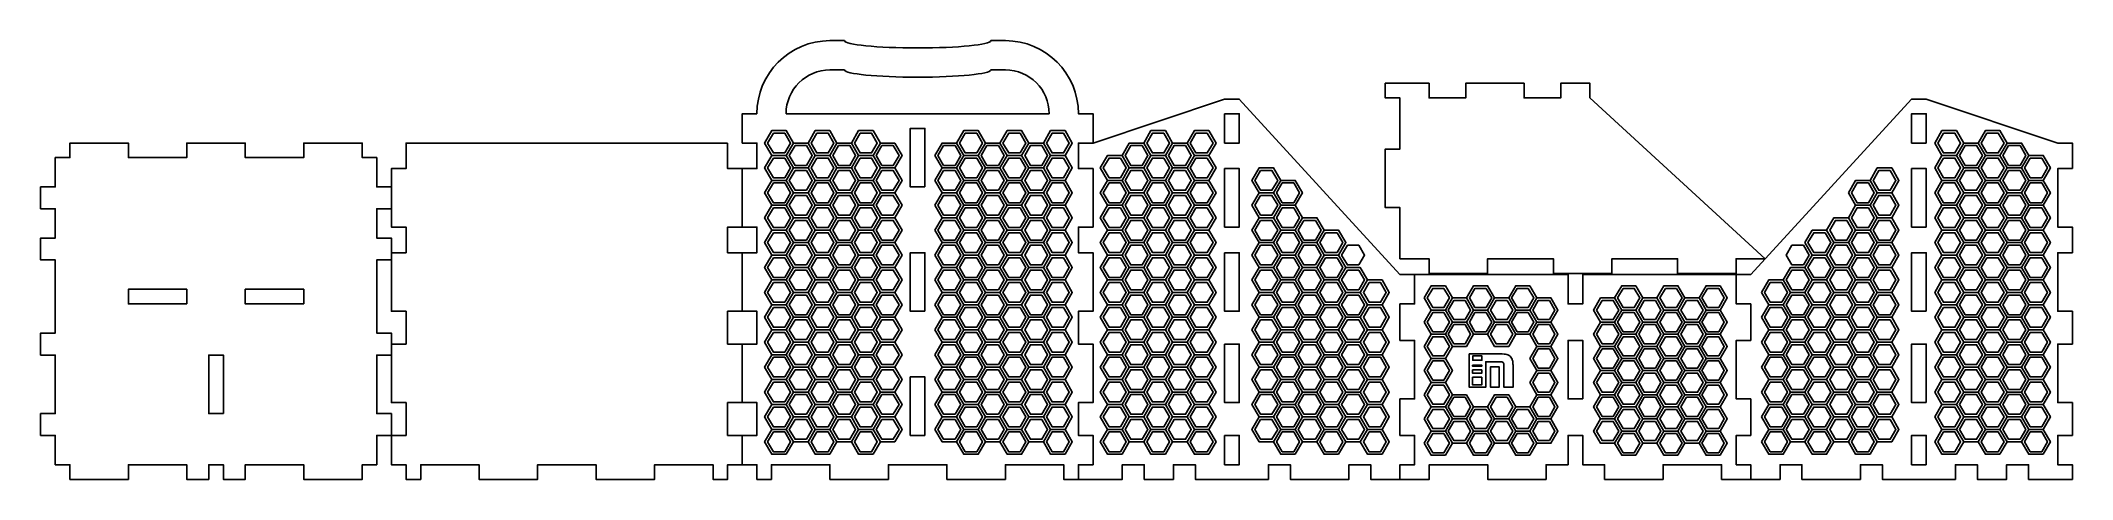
# Model space of a CAD drawing. Extents: x 716 to 2686, y 638 to 1063.
import ezdxf

# ---------------------------------------------------------------- set-up
doc = ezdxf.new("R2010")
doc.units = 0
doc.layers.add('A0133_Printing', color=7, linetype='CONTINUOUS')

msp = doc.modelspace()

# ---------------------------------------------------------------- linework, layer by layer
at = {"layer": 'A0133_Printing', "color": 1}
for points in [[(1495.245363, 1063.488173), (1481.072363, 1063.488173), (1481.072363, 1063.488173)], [(1651.151359, 1063.488173), (1651.150359, 1063.488173), (1636.977359, 1063.488173)], [(1481.072363, 1035.142174), (1495.245363, 1035.142174)], [(1636.977359, 1035.142174), (1651.151359, 1035.142174)], [(1410.206365, 992.622175), (1410.206365, 992.622175), (1396.032365, 992.622175), (1396.032365, 964.276176), (1410.206365, 964.276176), (1410.206365, 939.472177), (1396.032365, 939.472177), (1396.032365, 882.779178), (1410.206365, 882.779178), (1410.206365, 857.976179), (1396.032365, 857.976179), (1396.032365, 801.28318), (1410.206365, 801.28318), (1410.206365, 769.394181), (1396.032365, 769.394181), (1396.032365, 712.701182), (1410.206365, 712.701182), (1410.206365, 680.811183), (1396.032365, 680.811183), (1396.032365, 652.465184), (1410.206365, 652.465184), (1410.206365, 638.291184), (1424.379364, 638.291184), (1424.379364, 652.465184), (1481.072363, 652.465184), (1481.072363, 638.291184), (1537.765362, 638.291184), (1537.765362, 652.465184), (1594.45836, 652.465184), (1594.45836, 638.291184), (1651.151359, 638.291184), (1651.151359, 652.465184), (1707.843357, 652.465184), (1707.843357, 638.291184), (1722.017357, 638.291184), (1722.017357, 652.465184), (1736.190357, 652.465184), (1736.190357, 680.811183), (1722.017357, 680.811183), (1722.017357, 712.701182), (1736.190357, 712.701182), (1736.190357, 769.394181), (1722.017357, 769.394181), (1722.017357, 801.28318), (1736.190357, 801.28318), (1736.190357, 857.976179), (1722.017357, 857.976179), (1722.017357, 882.779178), (1736.190357, 882.779178), (1736.190357, 939.472177), (1722.017357, 939.472177), (1722.017357, 964.276176), (1736.190357, 964.276176)], [(1693.670358, 992.622175), (1693.670358, 992.622175), (1438.552364, 992.622175)], [(1736.190357, 964.276176), (1736.190357, 992.622175), (1722.017357, 992.622175), (1722.017357, 992.622175)]]:
    msp.add_lwpolyline(points, dxfattribs=at)
for points in [[(1736.189957, 939.472977), (1736.189957, 882.779978), (1722.016957, 882.779978), (1722.016957, 857.976979), (1736.189957, 857.976979), (1736.189957, 801.28398), (1722.016957, 801.28398), (1722.016957, 769.393981), (1736.189957, 769.393981), (1736.189957, 712.700982), (1722.016957, 712.700982), (1722.016957, 680.810983), (1736.189957, 680.810983), (1736.189957, 652.464984), (1722.016957, 652.464984), (1722.016957, 638.290984), (1764.536956, 638.290984), (1764.536956, 652.464984), (1785.796955, 652.464984), (1785.796955, 638.290984), (1814.142955, 638.290984), (1814.142955, 652.464984), (1835.402954, 652.464984), (1835.402954, 638.290984), (1906.268952, 638.290984), (1906.268952, 652.464984), (1927.528952, 652.464984), (1927.528952, 638.290984), (1984.22195, 638.290984), (1984.22195, 652.464984), (2005.48195, 652.464984), (2005.48195, 638.290984), (2033.827949, 638.290984), (2033.827949, 652.464984), (2048.000949, 652.464984), (2048.000949, 680.810983), (2033.827949, 680.810983), (2033.827949, 716.243982), (2048.000949, 716.243982), (2048.000949, 772.936981), (2033.827949, 772.936981), (2033.827949, 808.36998), (2048.000949, 808.36998), (2048.000949, 836.716979), (2033.827949, 836.716979), (1877.921953, 1006.794975), (1863.748953, 1006.794975), (1736.189957, 964.275976), (1722.016957, 964.275976), (1722.016957, 939.472977)], [(2303.020942, 837.889279), (2359.713941, 837.889279), (2359.713941, 852.062279), (2388.06094, 852.062279), (2217.981945, 1007.968275), (2217.981945, 1022.141274), (2189.634945, 1022.141274), (2189.634945, 1007.968275), (2154.201946, 1007.968275), (2154.201946, 1022.141274), (2097.508948, 1022.141274), (2097.508948, 1007.968275), (2062.075948, 1007.968275), (2062.075948, 1022.141274), (2019.55695, 1022.141274), (2019.55695, 1007.968275), (2033.729949, 1007.968275), (2033.729949, 958.361276), (2019.55695, 958.361276), (2019.55695, 901.669277), (2033.729949, 901.669277), (2033.729949, 852.062279), (2062.075948, 852.062279), (2062.075948, 837.889279), (2118.768947, 837.889279), (2118.768947, 852.062279), (2182.548945, 852.062279), (2182.548945, 837.889279), (2239.240944, 837.889279), (2239.240944, 852.062279), (2303.020942, 852.062279)], [(2685.795933, 939.472977), (2685.795933, 964.275976), (2671.622933, 964.275976), (2544.063936, 1006.794975), (2529.890937, 1006.794975), (2373.984941, 836.716979), (2359.811941, 836.716979), (2359.811941, 808.36998), (2373.984941, 808.36998), (2373.984941, 772.936981), (2359.811941, 772.936981), (2359.811941, 716.243982), (2373.984941, 716.243982), (2373.984941, 680.810983), (2359.811941, 680.810983), (2359.811941, 652.464984), (2373.984941, 652.464984), (2373.984941, 638.290984), (2402.33194, 638.290984), (2402.33194, 652.464984), (2423.591939, 652.464984), (2423.591939, 638.290984), (2480.284938, 638.290984), (2480.284938, 652.464984), (2501.543937, 652.464984), (2501.543937, 638.290984), (2572.410936, 638.290984), (2572.410936, 652.464984), (2593.669935, 652.464984), (2593.669935, 638.290984), (2622.016934, 638.290984), (2622.016934, 652.464984), (2643.276934, 652.464984), (2643.276934, 638.290984), (2685.795933, 638.290984), (2685.795933, 652.464984), (2671.622933, 652.464984), (2671.622933, 680.810983), (2685.795933, 680.810983), (2685.795933, 712.700982), (2671.622933, 712.700982), (2671.622933, 769.393981), (2685.795933, 769.393981), (2685.795933, 801.28398), (2671.622933, 801.28398), (2671.622933, 857.976979), (2685.795933, 857.976979), (2685.795933, 882.779978), (2671.622933, 882.779978), (2671.622933, 939.472977)], [(1438.552364, 992.622175)], [(1863.748953, 992.621975), (1877.921953, 992.621975), (1877.921953, 964.275976), (1863.748953, 964.275976)], [(2544.063936, 964.275976), (2529.890937, 964.275976), (2529.890937, 992.621975), (2544.063936, 992.621975)], [(1426.192064, 973.798776), (1420.643064, 964.252776), (1426.192064, 954.707776), (1437.290064, 954.707776), (1442.839064, 964.252776), (1437.290064, 973.798776)], [(1468.280263, 973.798776), (1462.731263, 964.252776), (1468.280263, 954.707776), (1479.378263, 954.707776), (1484.927263, 964.252776), (1479.378263, 973.798776)], [(1510.368262, 973.798776), (1504.819262, 964.252776), (1510.368262, 954.707776), (1521.466262, 954.707776), (1527.015262, 964.252776), (1521.466262, 973.798776)], [(1573.198361, 921.756177), (1559.025361, 921.756177), (1559.025361, 978.449176), (1573.198361, 978.449176)], [(1623.413659, 973.798776), (1628.962659, 964.252776), (1623.413659, 954.707776), (1612.31566, 954.707776), (1606.76666, 964.252776), (1612.31566, 973.798776)], [(1665.501658, 973.798776), (1671.050658, 964.252776), (1665.501658, 954.707776), (1654.403659, 954.707776), (1648.854659, 964.252776), (1654.403659, 973.798776)], [(1707.589757, 973.798776), (1713.138757, 964.252776), (1707.589757, 954.707776), (1696.491758, 954.707776), (1690.942758, 964.252776), (1696.491758, 973.798776)], [(1804.901955, 973.798776), (1810.450955, 964.252776), (1804.901955, 954.707776), (1793.803955, 954.707776), (1788.254955, 964.252776), (1793.803955, 973.798776)], [(1846.990054, 973.798776), (1852.539054, 964.252776), (1846.990054, 954.707776), (1835.892054, 954.707776), (1830.343054, 964.252776), (1835.892054, 973.798776)], [(2560.823136, 973.798776), (2555.274136, 964.252776), (2560.823136, 954.707776), (2571.921136, 954.707776), (2577.470136, 964.252776), (2571.921136, 973.798776)], [(2602.911335, 973.798776), (2597.362335, 964.252776), (2602.911335, 954.707776), (2614.009335, 954.707776), (2619.558335, 964.252776), (2614.009335, 973.798776)], [(1041.701974, 950.101976), (1027.528974, 950.101976), (1027.528974, 964.275976), (970.835976, 964.275976), (970.835976, 950.101976), (914.142977, 950.101976), (914.142977, 964.275976), (857.449979, 964.275976), (857.449979, 950.101976), (800.75698, 950.101976), (800.75698, 964.275976), (744.063981, 964.275976), (744.063981, 950.101976), (729.890982, 950.101976), (729.890982, 921.755977), (715.717982, 921.755977), (715.717982, 900.495977), (729.890982, 900.495977), (729.890982, 872.149978), (715.717982, 872.149978), (715.717982, 850.889979), (729.890982, 850.889979), (729.890982, 780.02398), (715.717982, 780.02398), (715.717982, 758.763981), (729.890982, 758.763981), (729.890982, 702.070982), (715.717982, 702.070982), (715.717982, 680.810983), (729.890982, 680.810983), (729.890982, 652.464984), (744.063981, 652.464984), (744.063981, 638.290984), (800.75698, 638.290984), (800.75698, 652.464984), (857.449979, 652.464984), (857.449979, 638.290984), (878.709978, 638.290984), (878.709978, 652.464984), (892.882978, 652.464984), (892.882978, 638.290984), (914.142977, 638.290984), (914.142977, 652.464984), (970.835976, 652.464984), (970.835976, 638.290984), (1027.528974, 638.290984), (1027.528974, 652.464984), (1041.701974, 652.464984), (1041.701974, 680.810983), (1055.874974, 680.810983), (1055.874974, 702.070982), (1041.701974, 702.070982), (1041.701974, 758.763981), (1055.874974, 758.763981), (1055.874974, 780.02398), (1041.701974, 780.02398), (1041.701974, 850.889979), (1055.874974, 850.889979), (1055.874974, 872.149978), (1041.701974, 872.149978), (1041.701974, 900.495977), (1055.874974, 900.495977), (1055.874974, 921.755977), (1041.701974, 921.755977)], [(1381.859465, 964.275676), (1070.048473, 964.275676), (1070.048473, 939.472677), (1055.875474, 939.472677), (1055.875474, 882.779678), (1070.048473, 882.779678), (1070.048473, 857.976679), (1055.875474, 857.976679), (1055.875474, 801.28368), (1070.048473, 801.28368), (1070.048473, 769.393681), (1055.875474, 769.393681), (1055.875474, 712.700682), (1070.048473, 712.700682), (1070.048473, 680.810683), (1055.875474, 680.810683), (1055.875474, 652.464684), (1070.048473, 652.464684), (1070.048473, 638.291684), (1084.221473, 638.291684), (1084.221473, 652.464684), (1140.914471, 652.464684), (1140.914471, 638.291684), (1197.60747, 638.291684), (1197.60747, 652.464684), (1254.300469, 652.464684), (1254.300469, 638.291684), (1310.993467, 638.291684), (1310.993467, 652.464684), (1367.686466, 652.464684), (1367.686466, 638.291684), (1381.859465, 638.291684), (1381.859465, 652.464684), (1396.032465, 652.464684), (1396.032465, 680.810683), (1381.859465, 680.810683), (1381.859465, 712.700682), (1396.032465, 712.700682), (1396.032465, 769.393681), (1381.859465, 769.393681), (1381.859465, 801.28368), (1396.032465, 801.28368), (1396.032465, 857.976679), (1381.859465, 857.976679), (1381.859465, 882.779678), (1396.032465, 882.779678), (1396.032465, 939.472677), (1381.859465, 939.472677)], [(1426.192064, 949.665976), (1420.643064, 940.119976), (1426.192064, 930.574977), (1437.290064, 930.574977), (1442.839064, 940.119976), (1437.290064, 949.665976)], [(1447.236164, 961.732376), (1441.687164, 952.186376), (1447.236164, 942.641376), (1458.334164, 942.641376), (1463.883163, 952.186376), (1458.334164, 961.732376)], [(1468.280263, 949.665976), (1462.731263, 940.119976), (1468.280263, 930.574977), (1479.378263, 930.574977), (1484.927263, 940.119976), (1479.378263, 949.665976)], [(1489.324163, 961.732376), (1483.775163, 952.186376), (1489.324163, 942.641376), (1500.422162, 942.641376), (1505.971162, 952.186376), (1500.422162, 961.732376)], [(1510.368262, 949.665976), (1504.819262, 940.119976), (1510.368262, 930.574977), (1521.466262, 930.574977), (1527.015262, 940.119976), (1521.466262, 949.665976)], [(1531.416862, 961.732376), (1525.867862, 952.186376), (1531.416862, 942.641376), (1542.514861, 942.641376), (1548.063861, 952.186376), (1542.514861, 961.732376)], [(1602.36506, 961.732376), (1607.91406, 952.186376), (1602.36506, 942.641376), (1591.26706, 942.641376), (1585.71806, 952.186376), (1591.26706, 961.732376)], [(1623.413659, 949.665976), (1628.962659, 940.119976), (1623.413659, 930.574977), (1612.31566, 930.574977), (1606.76666, 940.119976), (1612.31566, 949.665976)], [(1644.457759, 961.732376), (1650.006759, 952.186376), (1644.457759, 942.641376), (1633.359759, 942.641376), (1627.810759, 952.186376), (1633.359759, 961.732376)], [(1665.501658, 949.665976), (1671.050658, 940.119976), (1665.501658, 930.574977), (1654.403659, 930.574977), (1648.854659, 940.119976), (1654.403659, 949.665976)], [(1686.545758, 961.732376), (1692.094758, 952.186376), (1686.545758, 942.641376), (1675.447758, 942.641376), (1669.898758, 952.186376), (1675.447758, 961.732376)], [(1707.589757, 949.665976), (1713.138757, 940.119976), (1707.589757, 930.574977), (1696.491758, 930.574977), (1690.942758, 940.119976), (1696.491758, 949.665976)], [(1762.813956, 949.665976), (1768.362956, 940.119976), (1762.813956, 930.574977), (1751.715956, 930.574977), (1746.166956, 940.119976), (1751.715956, 949.665976)], [(1783.857855, 961.732376), (1789.406855, 952.186376), (1783.857855, 942.641376), (1772.759856, 942.641376), (1767.210856, 952.186376), (1772.759856, 961.732376)], [(1804.901955, 949.665976), (1810.450955, 940.119976), (1804.901955, 930.574977), (1793.803955, 930.574977), (1788.254955, 940.119976), (1793.803955, 949.665976)], [(1825.945954, 961.732376), (1831.494954, 952.186376), (1825.945954, 942.641376), (1814.847955, 942.641376), (1809.298955, 952.186376), (1814.847955, 961.732376)], [(1846.990054, 949.665976), (1852.539054, 940.119976), (1846.990054, 930.574977), (1835.892054, 930.574977), (1830.343054, 940.119976), (1835.892054, 949.665976)], [(2560.823136, 949.665976), (2555.274136, 940.119976), (2560.823136, 930.574977), (2571.921136, 930.574977), (2577.470136, 940.119976), (2571.921136, 949.665976)], [(2581.867335, 961.732376), (2576.318336, 952.186376), (2581.867335, 942.641376), (2592.965335, 942.641376), (2598.514335, 952.186376), (2592.965335, 961.732376)], [(2602.911335, 949.665976), (2597.362335, 940.119976), (2602.911335, 930.574977), (2614.009335, 930.574977), (2619.558335, 940.119976), (2614.009335, 949.665976)], [(2623.955234, 961.732376), (2618.406235, 952.186376), (2623.955234, 942.641376), (2635.053234, 942.641376), (2640.602234, 952.186376), (2635.053234, 961.732376)], [(2644.999434, 949.665976), (2639.450434, 940.119976), (2644.999434, 930.574977), (2656.097434, 930.574977), (2661.646433, 940.119976), (2656.097434, 949.665976)], [(1447.236164, 937.599477), (1441.687164, 928.053477), (1447.236164, 918.508477), (1458.334164, 918.508477), (1463.883163, 928.053477), (1458.334164, 937.599477)], [(1489.324163, 937.599477), (1483.775163, 928.053477), (1489.324163, 918.508477), (1500.422162, 918.508477), (1505.971162, 928.053477), (1500.422162, 937.599477)], [(1531.416862, 937.599477), (1525.867862, 928.053477), (1531.416862, 918.508477), (1542.514861, 918.508477), (1548.063861, 928.053477), (1542.514861, 937.599477)], [(1602.36506, 937.599477), (1607.91406, 928.053477), (1602.36506, 918.508477), (1591.26706, 918.508477), (1585.71806, 928.053477), (1591.26706, 937.599477)], [(1644.457759, 937.599477), (1650.006759, 928.053477), (1644.457759, 918.508477), (1633.359759, 918.508477), (1627.810759, 928.053477), (1633.359759, 937.599477)], [(1686.545758, 937.599477), (1692.094758, 928.053477), (1686.545758, 918.508477), (1675.447758, 918.508477), (1669.898758, 928.053477), (1675.447758, 937.599477)], [(1783.857855, 937.599477), (1789.406855, 928.053477), (1783.857855, 918.508477), (1772.759856, 918.508477), (1767.210856, 928.053477), (1772.759856, 937.599477)], [(1825.945954, 937.599477), (1831.494954, 928.053477), (1825.945954, 918.508477), (1814.847955, 918.508477), (1809.298955, 928.053477), (1814.847955, 937.599477)], [(1863.748953, 939.472977), (1877.921953, 939.472977), (1877.921953, 882.779978), (1863.748953, 882.779978)], [(1898.614853, 937.599477), (1893.065853, 928.053477), (1898.614853, 918.508477), (1909.712852, 918.508477), (1915.261852, 928.053477), (1909.712852, 937.599477)], [(2509.198437, 937.599477), (2514.747437, 928.053477), (2509.198437, 918.508477), (2498.100438, 918.508477), (2492.551438, 928.053477), (2498.100438, 937.599477)], [(2544.063936, 882.779978), (2529.890937, 882.779978), (2529.890937, 939.472977), (2544.063936, 939.472977)], [(2581.867335, 937.599477), (2576.318336, 928.053477), (2581.867335, 918.508477), (2592.965335, 918.508477), (2598.514335, 928.053477), (2592.965335, 937.599477)], [(2623.955234, 937.599477), (2618.406235, 928.053477), (2623.955234, 918.508477), (2635.053234, 918.508477), (2640.602234, 928.053477), (2635.053234, 937.599477)], [(1426.192064, 925.532977), (1420.643064, 915.986977), (1426.192064, 906.441977), (1437.290064, 906.441977), (1442.839064, 915.986977), (1437.290064, 925.532977)], [(1447.236164, 913.466577), (1441.687164, 903.920577), (1447.236164, 894.375578), (1458.334164, 894.375578), (1463.883163, 903.920577), (1458.334164, 913.466577)], [(1468.280263, 925.532977), (1462.731263, 915.986977), (1468.280263, 906.441977), (1479.378263, 906.441977), (1484.927263, 915.986977), (1479.378263, 925.532977)], [(1489.324163, 913.466577), (1483.775163, 903.920577), (1489.324163, 894.375578), (1500.422162, 894.375578), (1505.971162, 903.920577), (1500.422162, 913.466577)], [(1510.368262, 925.533077), (1504.819262, 915.987077), (1510.368262, 906.442077), (1521.466262, 906.442077), (1527.015262, 915.987077), (1521.466262, 925.533077)], [(1531.416862, 913.466577), (1525.867862, 903.920577), (1531.416862, 894.375578), (1542.514861, 894.375578), (1548.063861, 903.920577), (1542.514861, 913.466577)], [(1602.36506, 913.466577), (1607.91406, 903.920577), (1602.36506, 894.375578), (1591.26706, 894.375578), (1585.71806, 903.920577), (1591.26706, 913.466577)], [(1623.413659, 925.533077), (1628.962659, 915.987077), (1623.413659, 906.442077), (1612.31566, 906.442077), (1606.76666, 915.987077), (1612.31566, 925.533077)], [(1644.457759, 913.466577), (1650.006759, 903.920577), (1644.457759, 894.375578), (1633.359759, 894.375578), (1627.810759, 903.920577), (1633.359759, 913.466577)], [(1665.501658, 925.532977), (1671.050658, 915.986977), (1665.501658, 906.441977), (1654.403659, 906.441977), (1648.854659, 915.986977), (1654.403659, 925.532977)], [(1686.545758, 913.466577), (1692.094758, 903.920577), (1686.545758, 894.375578), (1675.447758, 894.375578), (1669.898758, 903.920577), (1675.447758, 913.466577)], [(1707.589757, 925.532977), (1713.138757, 915.986977), (1707.589757, 906.441977), (1696.491758, 906.441977), (1690.942758, 915.986977), (1696.491758, 925.532977)], [(1762.813956, 925.533077), (1768.362956, 915.987077), (1762.813956, 906.442077), (1751.715956, 906.442077), (1746.166956, 915.987077), (1751.715956, 925.533077)], [(1783.857855, 913.466577), (1789.406855, 903.920577), (1783.857855, 894.375578), (1772.759856, 894.375578), (1767.210856, 903.920577), (1772.759856, 913.466577)], [(1804.901955, 925.532977), (1810.450955, 915.986977), (1804.901955, 906.441977), (1793.803955, 906.441977), (1788.254955, 915.986977), (1793.803955, 925.532977)], [(1825.945954, 913.466577), (1831.494954, 903.920577), (1825.945954, 894.375578), (1814.847955, 894.375578), (1809.298955, 903.920577), (1814.847955, 913.466577)], [(1846.990054, 925.532977), (1852.539054, 915.986977), (1846.990054, 906.441977), (1835.892054, 906.441977), (1830.343054, 915.986977), (1835.892054, 925.532977)], [(1898.614853, 913.466577), (1893.065853, 903.920577), (1898.614853, 894.375578), (1909.712852, 894.375578), (1915.261852, 903.920577), (1909.712852, 913.466577)], [(1919.658852, 925.533077), (1914.109852, 915.987077), (1919.658852, 906.442077), (1930.756852, 906.442077), (1936.305852, 915.987077), (1930.756852, 925.533077)], [(2488.154438, 925.533077), (2493.703438, 915.987077), (2488.154438, 906.442077), (2477.056438, 906.442077), (2471.507438, 915.987077), (2477.056438, 925.533077)], [(2509.198437, 913.466577), (2514.747437, 903.920577), (2509.198437, 894.375578), (2498.100438, 894.375578), (2492.551438, 903.920577), (2498.100438, 913.466577)], [(2560.823136, 925.532977), (2555.274136, 915.986977), (2560.823136, 906.441977), (2571.921136, 906.441977), (2577.470136, 915.986977), (2571.921136, 925.532977)], [(2581.867335, 913.466577), (2576.318336, 903.920577), (2581.867335, 894.375578), (2592.965335, 894.375578), (2598.514335, 903.920577), (2592.965335, 913.466577)], [(2602.911335, 925.532977), (2597.362335, 915.986977), (2602.911335, 906.441977), (2614.009335, 906.441977), (2619.558335, 915.986977), (2614.009335, 925.532977)], [(2623.955234, 913.466577), (2618.406235, 903.920577), (2623.955234, 894.375578), (2635.053234, 894.375578), (2640.602234, 903.920577), (2635.053234, 913.466577)], [(2644.999434, 925.533077), (2639.450434, 915.987077), (2644.999434, 906.442077), (2656.097434, 906.442077), (2661.646433, 915.987077), (2656.097434, 925.533077)], [(1426.192064, 901.400077), (1420.643064, 891.854078), (1426.192064, 882.309078), (1437.290064, 882.309078), (1442.839064, 891.854078), (1437.290064, 901.400077)], [(1447.236164, 889.333678), (1441.687164, 879.787678), (1447.236164, 870.242678), (1458.334164, 870.242678), (1463.883163, 879.787678), (1458.334164, 889.333678)], [(1468.280263, 901.400077), (1462.731263, 891.854078), (1468.280263, 882.309078), (1479.378263, 882.309078), (1484.927263, 891.854078), (1479.378263, 901.400077)], [(1489.324163, 889.333678), (1483.775163, 879.787678), (1489.324163, 870.242678), (1500.422162, 870.242678), (1505.971162, 879.787678), (1500.422162, 889.333678)], [(1510.368262, 901.400077), (1504.819262, 891.854078), (1510.368262, 882.309078), (1521.466262, 882.309078), (1527.015262, 891.854078), (1521.466262, 901.400077)], [(1531.416862, 889.333678), (1525.867862, 879.787678), (1531.416862, 870.242678), (1542.514861, 870.242678), (1548.063861, 879.787678), (1542.514861, 889.333678)], [(1602.36506, 889.333678), (1607.91406, 879.787678), (1602.36506, 870.242678), (1591.26706, 870.242678), (1585.71806, 879.787678), (1591.26706, 889.333678)], [(1623.413659, 901.400077), (1628.962659, 891.854078), (1623.413659, 882.309078), (1612.31566, 882.309078), (1606.76666, 891.854078), (1612.31566, 901.400077)], [(1644.457759, 889.333678), (1650.006759, 879.787678), (1644.457759, 870.242678), (1633.359759, 870.242678), (1627.810759, 879.787678), (1633.359759, 889.333678)], [(1665.501658, 901.400077), (1671.050658, 891.854078), (1665.501658, 882.309078), (1654.403659, 882.309078), (1648.854659, 891.854078), (1654.403659, 901.400077)], [(1686.545758, 889.333678), (1692.094758, 879.787678), (1686.545758, 870.242678), (1675.447758, 870.242678), (1669.898758, 879.787678), (1675.447758, 889.333678)], [(1707.589757, 901.400077), (1713.138757, 891.854078), (1707.589757, 882.309078), (1696.491758, 882.309078), (1690.942758, 891.854078), (1696.491758, 901.400077)], [(1762.813956, 901.400077), (1768.362956, 891.854078), (1762.813956, 882.309078), (1751.715956, 882.309078), (1746.166956, 891.854078), (1751.715956, 901.400077)], [(1783.857855, 889.333678), (1789.406855, 879.787678), (1783.857855, 870.242678), (1772.759856, 870.242678), (1767.210856, 879.787678), (1772.759856, 889.333678)], [(1804.901955, 901.400077), (1810.450955, 891.854078), (1804.901955, 882.309078), (1793.803955, 882.309078), (1788.254955, 891.854078), (1793.803955, 901.400077)], [(1825.945954, 889.333678), (1831.494954, 879.787678), (1825.945954, 870.242678), (1814.847955, 870.242678), (1809.298955, 879.787678), (1814.847955, 889.333678)], [(1846.990054, 901.400077), (1852.539054, 891.854078), (1846.990054, 882.309078), (1835.892054, 882.309078), (1830.343054, 891.854078), (1835.892054, 901.400077)], [(1898.614853, 889.333678), (1893.065853, 879.787678), (1898.614853, 870.242678), (1909.712852, 870.242678), (1915.261852, 879.787678), (1909.712852, 889.333678)], [(1919.658852, 901.400077), (1914.109852, 891.854078), (1919.658852, 882.309078), (1930.756852, 882.309078), (1936.305852, 891.854078), (1930.756852, 901.400077)], [(1940.702951, 889.333678), (1935.153952, 879.787678), (1940.702951, 870.242678), (1951.800951, 870.242678), (1957.349951, 879.787678), (1951.800951, 889.333678)], [(2467.110338, 889.333678), (2472.659338, 879.787678), (2467.110338, 870.242678), (2456.012339, 870.242678), (2450.463339, 879.787678), (2456.012339, 889.333678)], [(2488.154438, 901.400077), (2493.703438, 891.854078), (2488.154438, 882.309078), (2477.056438, 882.309078), (2471.507438, 891.854078), (2477.056438, 901.400077)], [(2509.198437, 889.333678), (2514.747437, 879.787678), (2509.198437, 870.242678), (2498.100438, 870.242678), (2492.551438, 879.787678), (2498.100438, 889.333678)], [(2560.823136, 901.400077), (2555.274136, 891.854078), (2560.823136, 882.309078), (2571.921136, 882.309078), (2577.470136, 891.854078), (2571.921136, 901.400077)], [(2581.867335, 889.333678), (2576.318336, 879.787678), (2581.867335, 870.242678), (2592.965335, 870.242678), (2598.514335, 879.787678), (2592.965335, 889.333678)], [(2602.911335, 901.400077), (2597.362335, 891.854078), (2602.911335, 882.309078), (2614.009335, 882.309078), (2619.558335, 891.854078), (2614.009335, 901.400077)], [(2623.955234, 889.333678), (2618.406235, 879.787678), (2623.955234, 870.242678), (2635.053234, 870.242678), (2640.602234, 879.787678), (2635.053234, 889.333678)], [(2644.999434, 901.400077), (2639.450434, 891.854078), (2644.999434, 882.309078), (2656.097434, 882.309078), (2661.646433, 891.854078), (2656.097434, 901.400077)], [(1426.192064, 877.267178), (1420.643064, 867.721178), (1426.192064, 858.176179), (1437.290064, 858.176179), (1442.839064, 867.721178), (1437.290064, 877.267178)], [(1468.280263, 877.267178), (1462.731263, 867.721178), (1468.280263, 858.176179), (1479.378263, 858.176179), (1484.927263, 867.721178), (1479.378263, 877.267178)], [(1510.368262, 877.267178), (1504.819262, 867.721178), (1510.368262, 858.176179), (1521.466262, 858.176179), (1527.015262, 867.721178), (1521.466262, 877.267178)], [(1623.413659, 877.267178), (1628.962659, 867.721178), (1623.413659, 858.176179), (1612.31566, 858.176179), (1606.76666, 867.721178), (1612.31566, 877.267178)], [(1665.501658, 877.267178), (1671.050658, 867.721178), (1665.501658, 858.176179), (1654.403659, 858.176179), (1648.854659, 867.721178), (1654.403659, 877.267178)], [(1707.589757, 877.267178), (1713.138757, 867.721178), (1707.589757, 858.176179), (1696.491758, 858.176179), (1690.942758, 867.721178), (1696.491758, 877.267178)], [(1762.813956, 877.267178), (1768.362956, 867.721178), (1762.813956, 858.176179), (1751.715956, 858.176179), (1746.166956, 867.721178), (1751.715956, 877.267178)], [(1804.901955, 877.267178), (1810.450955, 867.721178), (1804.901955, 858.176179), (1793.803955, 858.176179), (1788.254955, 867.721178), (1793.803955, 877.267178)], [(1846.990054, 877.267178), (1852.539054, 867.721178), (1846.990054, 858.176179), (1835.892054, 858.176179), (1830.343054, 867.721178), (1835.892054, 877.267178)], [(1919.658852, 877.267178), (1914.109852, 867.721178), (1919.658852, 858.176179), (1930.756852, 858.176179), (1936.305852, 867.721178), (1930.756852, 877.267178)], [(1961.746851, 877.267178), (1956.197851, 867.721178), (1961.746851, 858.176179), (1972.844851, 858.176179), (1978.393851, 867.721178), (1972.844851, 877.267178)], [(2446.066339, 877.267178), (2451.615339, 867.721178), (2446.066339, 858.176179), (2434.968339, 858.176179), (2429.419339, 867.721178), (2434.968339, 877.267178)], [(2488.154438, 877.267178), (2493.703438, 867.721178), (2488.154438, 858.176179), (2477.056438, 858.176179), (2471.507438, 867.721178), (2477.056438, 877.267178)], [(2560.823136, 877.267178), (2555.274136, 867.721178), (2560.823136, 858.176179), (2571.921136, 858.176179), (2577.470136, 867.721178), (2571.921136, 877.267178)], [(2602.911335, 877.267178), (2597.362335, 867.721178), (2602.911335, 858.176179), (2614.009335, 858.176179), (2619.558335, 867.721178), (2614.009335, 877.267178)], [(2644.999434, 877.267178), (2639.450434, 867.721178), (2644.999434, 858.176179), (2656.097434, 858.176179), (2661.646433, 867.721178), (2656.097434, 877.267178)], [(1426.192064, 853.134279), (1420.643064, 843.588279), (1426.192064, 834.043279), (1437.290064, 834.043279), (1442.839064, 843.588279), (1437.290064, 853.134279)], [(1447.236164, 865.200678), (1441.687164, 855.654679), (1447.236164, 846.109679), (1458.334164, 846.109679), (1463.883163, 855.654679), (1458.334164, 865.200678)], [(1468.280263, 853.134279), (1462.731263, 843.588279), (1468.280263, 834.043279), (1479.378263, 834.043279), (1484.927263, 843.588279), (1479.378263, 853.134279)], [(1489.324163, 865.200678), (1483.775163, 855.654679), (1489.324163, 846.109679), (1500.422162, 846.109679), (1505.971162, 855.654679), (1500.422162, 865.200678)], [(1510.368262, 853.134279), (1504.819262, 843.588279), (1510.368262, 834.043279), (1521.466262, 834.043279), (1527.015262, 843.588279), (1521.466262, 853.134279)], [(1531.416862, 865.200678), (1525.867862, 855.654679), (1531.416862, 846.109679), (1542.514861, 846.109679), (1548.063861, 855.654679), (1542.514861, 865.200678)], [(1573.198361, 801.28318), (1559.025361, 801.28318), (1559.025361, 857.976179), (1573.198361, 857.976179)], [(1602.36506, 865.200678), (1607.91406, 855.654679), (1602.36506, 846.109679), (1591.26706, 846.109679), (1585.71806, 855.654679), (1591.26706, 865.200678)], [(1623.413659, 853.134279), (1628.962659, 843.588279), (1623.413659, 834.043279), (1612.31566, 834.043279), (1606.76666, 843.588279), (1612.31566, 853.134279)], [(1644.457759, 865.200678), (1650.006759, 855.654679), (1644.457759, 846.109679), (1633.359759, 846.109679), (1627.810759, 855.654679), (1633.359759, 865.200678)], [(1665.501658, 853.134279), (1671.050658, 843.588279), (1665.501658, 834.043279), (1654.403659, 834.043279), (1648.854659, 843.588279), (1654.403659, 853.134279)], [(1686.545758, 865.200678), (1692.094758, 855.654679), (1686.545758, 846.109679), (1675.447758, 846.109679), (1669.898758, 855.654679), (1675.447758, 865.200678)], [(1707.589757, 853.134279), (1713.138757, 843.588279), (1707.589757, 834.043279), (1696.491758, 834.043279), (1690.942758, 843.588279), (1696.491758, 853.134279)], [(1762.813956, 853.134279), (1768.362956, 843.588279), (1762.813956, 834.043279), (1751.715956, 834.043279), (1746.166956, 843.588279), (1751.715956, 853.134279)], [(1783.857855, 865.200678), (1789.406855, 855.654679), (1783.857855, 846.109679), (1772.759856, 846.109679), (1767.210856, 855.654679), (1772.759856, 865.200678)], [(1804.901955, 853.134279), (1810.450955, 843.588279), (1804.901955, 834.043279), (1793.803955, 834.043279), (1788.254955, 843.588279), (1793.803955, 853.134279)], [(1825.945954, 865.200678), (1831.494954, 855.654679), (1825.945954, 846.109679), (1814.847955, 846.109679), (1809.298955, 855.654679), (1814.847955, 865.200678)], [(1846.990054, 853.134279), (1852.539054, 843.588279), (1846.990054, 834.043279), (1835.892054, 834.043279), (1830.343054, 843.588279), (1835.892054, 853.134279)], [(1863.748953, 857.976979), (1877.921953, 857.976979), (1877.921953, 801.28398), (1863.748953, 801.28398)], [(1898.614853, 865.200678), (1893.065853, 855.654679), (1898.614853, 846.109679), (1909.712852, 846.109679), (1915.261852, 855.654679), (1909.712852, 865.200678)], [(1919.658852, 853.134279), (1914.109852, 843.588279), (1919.658852, 834.043279), (1930.756852, 834.043279), (1936.305852, 843.588279), (1930.756852, 853.134279)], [(1940.702951, 865.200678), (1935.153952, 855.654679), (1940.702951, 846.109679), (1951.800951, 846.109679), (1957.349951, 855.654679), (1951.800951, 865.200678)], [(1961.746851, 853.134279), (1956.197851, 843.588279), (1961.746851, 834.043279), (1972.844851, 834.043279), (1978.393851, 843.588279), (1972.844851, 853.134279)], [(1982.79095, 865.200678), (1977.241951, 855.654679), (1982.79095, 846.109679), (1993.88895, 846.109679), (1999.43795, 855.654679), (1993.88895, 865.200678)], [(2425.022439, 865.200678), (2430.571439, 855.654679), (2425.022439, 846.109679), (2413.92444, 846.109679), (2408.37544, 855.654679), (2413.92444, 865.200678)], [(2446.066339, 853.134279), (2451.615339, 843.588279), (2446.066339, 834.043279), (2434.968339, 834.043279), (2429.419339, 843.588279), (2434.968339, 853.134279)], [(2467.110338, 865.200678), (2472.659338, 855.654679), (2467.110338, 846.109679), (2456.012339, 846.109679), (2450.463339, 855.654679), (2456.012339, 865.200678)], [(2488.154438, 853.134279), (2493.703438, 843.588279), (2488.154438, 834.043279), (2477.056438, 834.043279), (2471.507438, 843.588279), (2477.056438, 853.134279)], [(2509.198437, 865.200678), (2514.747437, 855.654679), (2509.198437, 846.109679), (2498.100438, 846.109679), (2492.551438, 855.654679), (2498.100438, 865.200678)], [(2544.063936, 801.28398), (2529.890937, 801.28398), (2529.890937, 857.976979), (2544.063936, 857.976979)], [(2560.823136, 853.134279), (2555.274136, 843.588279), (2560.823136, 834.043279), (2571.921136, 834.043279), (2577.470136, 843.588279), (2571.921136, 853.134279)], [(2581.867335, 865.200678), (2576.318336, 855.654679), (2581.867335, 846.109679), (2592.965335, 846.109679), (2598.514335, 855.654679), (2592.965335, 865.200678)], [(2602.911335, 853.134279), (2597.362335, 843.588279), (2602.911335, 834.043279), (2614.009335, 834.043279), (2619.558335, 843.588279), (2614.009335, 853.134279)], [(2623.955234, 865.200678), (2618.406235, 855.654679), (2623.955234, 846.109679), (2635.053234, 846.109679), (2640.602234, 855.654679), (2635.053234, 865.200678)], [(2644.999434, 853.134279), (2639.450434, 843.588279), (2644.999434, 834.043279), (2656.097434, 834.043279), (2661.646433, 843.588279), (2656.097434, 853.134279)], [(1426.192064, 829.001279), (1420.643064, 819.45528), (1426.192064, 809.91028), (1437.290064, 809.91028), (1442.839064, 819.45528), (1437.290064, 829.001279)], [(1447.236164, 841.067779), (1441.687164, 831.521779), (1447.236164, 821.976779), (1458.334164, 821.976779), (1463.883163, 831.521779), (1458.334164, 841.067779)], [(1468.280263, 829.001279), (1462.731263, 819.45528), (1468.280263, 809.91028), (1479.378263, 809.91028), (1484.927263, 819.45528), (1479.378263, 829.001279)], [(1489.324163, 841.067779), (1483.775163, 831.521779), (1489.324163, 821.976779), (1500.422162, 821.976779), (1505.971162, 831.521779), (1500.422162, 841.067779)], [(1510.368262, 829.001279), (1504.819262, 819.45528), (1510.368262, 809.91028), (1521.466262, 809.91028), (1527.015262, 819.45528), (1521.466262, 829.001279)], [(1531.416862, 841.067779), (1525.867862, 831.521779), (1531.416862, 821.976779), (1542.514861, 821.976779), (1548.063861, 831.521779), (1542.514861, 841.067779)], [(1602.36506, 841.067779), (1607.91406, 831.521779), (1602.36506, 821.976779), (1591.26706, 821.976779), (1585.71806, 831.521779), (1591.26706, 841.067779)], [(1623.413659, 829.001279), (1628.962659, 819.45528), (1623.413659, 809.91028), (1612.31566, 809.91028), (1606.76666, 819.45528), (1612.31566, 829.001279)], [(1644.457759, 841.067779), (1650.006759, 831.521779), (1644.457759, 821.976779), (1633.359759, 821.976779), (1627.810759, 831.521779), (1633.359759, 841.067779)], [(1665.501658, 829.001279), (1671.050658, 819.45528), (1665.501658, 809.91028), (1654.403659, 809.91028), (1648.854659, 819.45528), (1654.403659, 829.001279)], [(1686.545758, 841.067779), (1692.094758, 831.521779), (1686.545758, 821.976779), (1675.447758, 821.976779), (1669.898758, 831.521779), (1675.447758, 841.067779)], [(1707.589757, 829.001279), (1713.138757, 819.45528), (1707.589757, 809.91028), (1696.491758, 809.91028), (1690.942758, 819.45528), (1696.491758, 829.001279)], [(1762.813956, 829.001279), (1768.362956, 819.45528), (1762.813956, 809.91028), (1751.715956, 809.91028), (1746.166956, 819.45528), (1751.715956, 829.001279)], [(1783.857855, 841.067779), (1789.406855, 831.521779), (1783.857855, 821.976779), (1772.759856, 821.976779), (1767.210856, 831.521779), (1772.759856, 841.067779)], [(1804.901955, 829.001279), (1810.450955, 819.45528), (1804.901955, 809.91028), (1793.803955, 809.91028), (1788.254955, 819.45528), (1793.803955, 829.001279)], [(1825.945954, 841.067779), (1831.494954, 831.521779), (1825.945954, 821.976779), (1814.847955, 821.976779), (1809.298955, 831.521779), (1814.847955, 841.067779)], [(1846.990054, 829.001279), (1852.539054, 819.45528), (1846.990054, 809.91028), (1835.892054, 809.91028), (1830.343054, 819.45528), (1835.892054, 829.001279)], [(1898.614853, 841.067779), (1893.065853, 831.521779), (1898.614853, 821.976779), (1909.712852, 821.976779), (1915.261852, 831.521779), (1909.712852, 841.067779)], [(1919.658852, 829.001279), (1914.109852, 819.45528), (1919.658852, 809.91028), (1930.756852, 809.91028), (1936.305852, 819.45528), (1930.756852, 829.001279)], [(1940.702951, 841.067779), (1935.153952, 831.521779), (1940.702951, 821.976779), (1951.800951, 821.976779), (1957.349951, 831.521779), (1951.800951, 841.067779)], [(1961.746851, 829.001279), (1956.197851, 819.45528), (1961.746851, 809.91028), (1972.844851, 809.91028), (1978.393851, 819.45528), (1972.844851, 829.001279)], [(1982.79095, 841.067779), (1977.241951, 831.521779), (1982.79095, 821.976779), (1993.88895, 821.976779), (1999.43795, 831.521779), (1993.88895, 841.067779)], [(2003.83505, 829.001279), (1998.28605, 819.45528), (2003.83505, 809.91028), (2014.93305, 809.91028), (2020.482049, 819.45528), (2014.93305, 829.001279)], [(2359.811941, 836.716979), (2210.992945, 836.716979), (2210.992945, 808.36998), (2196.819945, 808.36998), (2196.819945, 836.716979), (2048.000949, 836.716979), (2048.000949, 808.36998), (2033.827949, 808.36998), (2033.827949, 772.936981), (2048.000949, 772.936981), (2048.000949, 716.243982), (2033.827949, 716.243982), (2033.827949, 680.810983), (2048.000949, 680.810983), (2048.000949, 652.464984), (2033.827949, 652.464984), (2033.827949, 638.290984), (2062.173948, 638.290984), (2062.173948, 652.464984), (2118.866947, 652.464984), (2118.866947, 638.290984), (2175.559946, 638.290984), (2175.559946, 652.464984), (2196.819945, 652.464984), (2196.819945, 680.810983), (2210.992945, 680.810983), (2210.992945, 652.464984), (2232.252944, 652.464984), (2232.252944, 638.290984), (2288.945943, 638.290984), (2288.945943, 652.464984), (2345.638941, 652.464984), (2345.638941, 638.290984), (2373.984941, 638.290984), (2373.984941, 652.464984), (2359.811941, 652.464984), (2359.811941, 680.810983), (2373.984941, 680.810983), (2373.984941, 716.243982), (2359.811941, 716.243982), (2359.811941, 772.936981), (2373.984941, 772.936981), (2373.984941, 808.36998), (2359.811941, 808.36998)], [(2403.97824, 829.001279), (2409.52724, 819.45528), (2403.97824, 809.91028), (2392.88024, 809.91028), (2387.33124, 819.45528), (2392.88024, 829.001279)], [(2425.022439, 841.067779), (2430.571439, 831.521779), (2425.022439, 821.976779), (2413.92444, 821.976779), (2408.37544, 831.521779), (2413.92444, 841.067779)], [(2446.066339, 829.001279), (2451.615339, 819.45528), (2446.066339, 809.91028), (2434.968339, 809.91028), (2429.419339, 819.45528), (2434.968339, 829.001279)], [(2467.110338, 841.067779), (2472.659338, 831.521779), (2467.110338, 821.976779), (2456.012339, 821.976779), (2450.463339, 831.521779), (2456.012339, 841.067779)], [(2488.154438, 829.001279), (2493.703438, 819.45528), (2488.154438, 809.91028), (2477.056438, 809.91028), (2471.507438, 819.45528), (2477.056438, 829.001279)], [(2509.198437, 841.067779), (2514.747437, 831.521779), (2509.198437, 821.976779), (2498.100438, 821.976779), (2492.551438, 831.521779), (2498.100438, 841.067779)], [(2560.823136, 829.001279), (2555.274136, 819.45528), (2560.823136, 809.91028), (2571.921136, 809.91028), (2577.470136, 819.45528), (2571.921136, 829.001279)], [(2581.867335, 841.067779), (2576.318336, 831.521779), (2581.867335, 821.976779), (2592.965335, 821.976779), (2598.514335, 831.521779), (2592.965335, 841.067779)], [(2602.911335, 829.001279), (2597.362335, 819.45528), (2602.911335, 809.91028), (2614.009335, 809.91028), (2619.558335, 819.45528), (2614.009335, 829.001279)], [(2623.955234, 841.067779), (2618.406235, 831.521779), (2623.955234, 821.976779), (2635.053234, 821.976779), (2640.602234, 831.521779), (2635.053234, 841.067779)], [(2644.999434, 829.001279), (2639.450434, 819.45528), (2644.999434, 809.91028), (2656.097434, 809.91028), (2661.646433, 819.45528), (2656.097434, 829.001279)], [(857.449979, 808.36998), (800.75698, 808.36998), (800.75698, 822.542979), (857.449979, 822.542979)], [(970.835976, 808.36998), (914.142977, 808.36998), (914.142977, 822.542979), (970.835976, 822.542979)], [(1447.236164, 816.93488), (1441.687164, 807.38888), (1447.236164, 797.84388), (1458.334164, 797.84388), (1463.883163, 807.38888), (1458.334164, 816.93488)], [(1489.324163, 816.93488), (1483.775163, 807.38888), (1489.324163, 797.84388), (1500.422162, 797.84388), (1505.971162, 807.38888), (1500.422162, 816.93488)], [(1531.416862, 816.93488), (1525.867862, 807.38888), (1531.416862, 797.84388), (1542.514861, 797.84388), (1548.063861, 807.38888), (1542.514861, 816.93488)], [(1602.36506, 816.93488), (1607.91406, 807.38888), (1602.36506, 797.84388), (1591.26706, 797.84388), (1585.71806, 807.38888), (1591.26706, 816.93488)], [(1644.457759, 816.93488), (1650.006759, 807.38888), (1644.457759, 797.84388), (1633.359759, 797.84388), (1627.810759, 807.38888), (1633.359759, 816.93488)], [(1686.545758, 816.93488), (1692.094758, 807.38888), (1686.545758, 797.84388), (1675.447758, 797.84388), (1669.898758, 807.38888), (1675.447758, 816.93488)], [(1783.857855, 816.93488), (1789.406855, 807.38888), (1783.857855, 797.84388), (1772.759856, 797.84388), (1767.210856, 807.38888), (1772.759856, 816.93488)], [(1825.945954, 816.93488), (1831.494954, 807.38888), (1825.945954, 797.84388), (1814.847955, 797.84388), (1809.298955, 807.38888), (1814.847955, 816.93488)], [(1898.614853, 816.93488), (1893.065853, 807.38888), (1898.614853, 797.84388), (1909.712852, 797.84388), (1915.261852, 807.38888), (1909.712852, 816.93488)], [(1940.702951, 816.93488), (1935.153952, 807.38888), (1940.702951, 797.84388), (1951.800951, 797.84388), (1957.349951, 807.38888), (1951.800951, 816.93488)], [(1982.79095, 816.93488), (1977.241951, 807.38888), (1982.79095, 797.84388), (1993.88895, 797.84388), (1999.43795, 807.38888), (1993.88895, 816.93488)], [(2076.405448, 823.423079), (2081.800448, 814.14208), (2076.405448, 804.86008), (2065.614448, 804.86008), (2060.218448, 814.14208), (2065.614448, 823.423079)], [(2096.866848, 811.69068), (2102.261847, 802.40968), (2096.866848, 793.12768), (2086.075848, 793.12768), (2080.679848, 802.40968), (2086.075848, 811.69068)], [(2117.328347, 823.423079), (2122.723347, 814.14208), (2117.328347, 804.86008), (2106.537347, 804.86008), (2101.141347, 814.14208), (2106.537347, 823.423079)], [(2137.789747, 811.69068), (2143.184746, 802.40968), (2137.789747, 793.12768), (2126.998747, 793.12768), (2121.602747, 802.40968), (2126.998747, 811.69068)], [(2158.251146, 823.423079), (2163.646146, 814.14208), (2158.251146, 804.86008), (2147.460146, 804.86008), (2142.064146, 814.14208), (2147.460146, 823.423079)], [(2178.712346, 811.69068), (2184.107345, 802.40968), (2178.712346, 793.12768), (2167.921346, 793.12768), (2162.525346, 802.40968), (2167.921346, 811.69068)], [(2229.745044, 811.69068), (2224.350044, 802.40968), (2229.745044, 793.12768), (2240.536044, 793.12768), (2245.932044, 802.40968), (2240.536044, 811.69068)], [(2250.206444, 823.423079), (2244.811444, 814.14208), (2250.206444, 804.86008), (2260.997443, 804.86008), (2266.393443, 814.14208), (2260.997443, 823.423079)], [(2270.667643, 811.69068), (2265.272643, 802.40968), (2270.667643, 793.12768), (2281.458643, 793.12768), (2286.854643, 802.40968), (2281.458643, 811.69068)], [(2291.129143, 823.423079), (2285.734143, 814.14208), (2291.129143, 804.86008), (2301.920142, 804.86008), (2307.316142, 814.14208), (2301.920142, 823.423079)], [(2311.590542, 811.69068), (2306.195542, 802.40968), (2311.590542, 793.12768), (2322.381542, 793.12768), (2327.777542, 802.40968), (2322.381542, 811.69068)], [(2332.051942, 823.423079), (2326.656942, 814.14208), (2332.051942, 804.86008), (2342.842941, 804.86008), (2348.238941, 814.14208), (2342.842941, 823.423079)], [(2425.022439, 816.93488), (2430.571439, 807.38888), (2425.022439, 797.84388), (2413.92444, 797.84388), (2408.37544, 807.38888), (2413.92444, 816.93488)], [(2467.110338, 816.93488), (2472.659338, 807.38888), (2467.110338, 797.84388), (2456.012339, 797.84388), (2450.463339, 807.38888), (2456.012339, 816.93488)], [(2509.198437, 816.93488), (2514.747437, 807.38888), (2509.198437, 797.84388), (2498.100438, 797.84388), (2492.551438, 807.38888), (2498.100438, 816.93488)], [(2581.867335, 816.93488), (2576.318336, 807.38888), (2581.867335, 797.84388), (2592.965335, 797.84388), (2598.514335, 807.38888), (2592.965335, 816.93488)], [(2623.955234, 816.93488), (2618.406235, 807.38888), (2623.955234, 797.84388), (2635.053234, 797.84388), (2640.602234, 807.38888), (2635.053234, 816.93488)], [(1426.192064, 804.86848), (1420.643064, 795.32248), (1426.192064, 785.77748), (1437.290064, 785.77748), (1442.839064, 795.32248), (1437.290064, 804.86848)], [(1447.236164, 792.80198), (1441.687164, 783.25598), (1447.236164, 773.710981), (1458.334164, 773.710981), (1463.883163, 783.25598), (1458.334164, 792.80198)], [(1468.280263, 804.86848), (1462.731263, 795.32248), (1468.280263, 785.77748), (1479.378263, 785.77748), (1484.927263, 795.32248), (1479.378263, 804.86848)], [(1489.324163, 792.80198), (1483.775163, 783.25598), (1489.324163, 773.710981), (1500.422162, 773.710981), (1505.971162, 783.25598), (1500.422162, 792.80198)], [(1510.368262, 804.86848), (1504.819262, 795.32248), (1510.368262, 785.77748), (1521.466262, 785.77748), (1527.015262, 795.32248), (1521.466262, 804.86848)], [(1531.416862, 792.80198), (1525.867862, 783.25598), (1531.416862, 773.710981), (1542.514861, 773.710981), (1548.063861, 783.25598), (1542.514861, 792.80198)], [(1602.36506, 792.80198), (1607.91406, 783.25598), (1602.36506, 773.710981), (1591.26706, 773.710981), (1585.71806, 783.25598), (1591.26706, 792.80198)], [(1623.413659, 804.86848), (1628.962659, 795.32248), (1623.413659, 785.77748), (1612.31566, 785.77748), (1606.76666, 795.32248), (1612.31566, 804.86848)], [(1644.457759, 792.80198), (1650.006759, 783.25598), (1644.457759, 773.710981), (1633.359759, 773.710981), (1627.810759, 783.25598), (1633.359759, 792.80198)], [(1665.501658, 804.86848), (1671.050658, 795.32248), (1665.501658, 785.77748), (1654.403659, 785.77748), (1648.854659, 795.32248), (1654.403659, 804.86848)], [(1686.545758, 792.80198), (1692.094758, 783.25598), (1686.545758, 773.710981), (1675.447758, 773.710981), (1669.898758, 783.25598), (1675.447758, 792.80198)], [(1707.589757, 804.86848), (1713.138757, 795.32248), (1707.589757, 785.77748), (1696.491758, 785.77748), (1690.942758, 795.32248), (1696.491758, 804.86848)], [(1762.813956, 804.86848), (1768.362956, 795.32248), (1762.813956, 785.77748), (1751.715956, 785.77748), (1746.166956, 795.32248), (1751.715956, 804.86848)], [(1783.857855, 792.80198), (1789.406855, 783.25598), (1783.857855, 773.710981), (1772.759856, 773.710981), (1767.210856, 783.25598), (1772.759856, 792.80198)], [(1804.901955, 804.86848), (1810.450955, 795.32248), (1804.901955, 785.77748), (1793.803955, 785.77748), (1788.254955, 795.32248), (1793.803955, 804.86848)], [(1825.945954, 792.80198), (1831.494954, 783.25598), (1825.945954, 773.710981), (1814.847955, 773.710981), (1809.298955, 783.25598), (1814.847955, 792.80198)], [(1846.990054, 804.86848), (1852.539054, 795.32248), (1846.990054, 785.77748), (1835.892054, 785.77748), (1830.343054, 795.32248), (1835.892054, 804.86848)], [(1898.614853, 792.80198), (1893.065853, 783.25598), (1898.614853, 773.710981), (1909.712852, 773.710981), (1915.261852, 783.25598), (1909.712852, 792.80198)], [(1919.658852, 804.86848), (1914.109852, 795.32248), (1919.658852, 785.77748), (1930.756852, 785.77748), (1936.305852, 795.32248), (1930.756852, 804.86848)], [(1940.702951, 792.80198), (1935.153952, 783.25598), (1940.702951, 773.710981), (1951.800951, 773.710981), (1957.349951, 783.25598), (1951.800951, 792.80198)], [(1961.746851, 804.86848), (1956.197851, 795.32248), (1961.746851, 785.77748), (1972.844851, 785.77748), (1978.393851, 795.32248), (1972.844851, 804.86848)], [(1982.79095, 792.80198), (1977.241951, 783.25598), (1982.79095, 773.710981), (1993.88895, 773.710981), (1999.43795, 783.25598), (1993.88895, 792.80198)], [(2003.83505, 804.86848), (1998.28605, 795.32248), (2003.83505, 785.77748), (2014.93305, 785.77748), (2020.482049, 795.32248), (2014.93305, 804.86848)], [(2076.405448, 799.95828), (2081.800448, 790.67728), (2076.405448, 781.39628), (2065.614448, 781.39628), (2060.218448, 790.67728), (2065.614448, 799.95828)], [(2096.866848, 788.22598), (2102.261847, 778.944981), (2096.866848, 769.662981), (2086.075848, 769.662981), (2080.679848, 778.944981), (2086.075848, 788.22598)], [(2117.328347, 799.95828), (2122.723347, 790.67728), (2117.328347, 781.39628), (2106.537347, 781.39628), (2101.141347, 790.67728), (2106.537347, 799.95828)], [(2137.789747, 788.22598), (2143.184746, 778.944981), (2137.789747, 769.662981), (2126.998747, 769.662981), (2121.602747, 778.944981), (2126.998747, 788.22598)], [(2158.251146, 799.95828), (2163.646146, 790.67728), (2158.251146, 781.39628), (2147.460146, 781.39628), (2142.064146, 790.67728), (2147.460146, 799.95828)], [(2178.712346, 788.22598), (2184.107345, 778.944981), (2178.712346, 769.662981), (2167.921346, 769.662981), (2162.525346, 778.944981), (2167.921346, 788.22598)], [(2229.745044, 788.22598), (2224.350044, 778.944981), (2229.745044, 769.662981), (2240.536044, 769.662981), (2245.932044, 778.944981), (2240.536044, 788.22598)], [(2250.206444, 799.95828), (2244.811444, 790.67728), (2250.206444, 781.39628), (2260.997443, 781.39628), (2266.393443, 790.67728), (2260.997443, 799.95828)], [(2270.667643, 788.22598), (2265.272643, 778.944981), (2270.667643, 769.662981), (2281.458643, 769.662981), (2286.854643, 778.944981), (2281.458643, 788.22598)], [(2291.129143, 799.95828), (2285.734143, 790.67728), (2291.129143, 781.39628), (2301.920142, 781.39628), (2307.316142, 790.67728), (2301.920142, 799.95828)], [(2311.590542, 788.22598), (2306.195542, 778.944981), (2311.590542, 769.662981), (2322.381542, 769.662981), (2327.777542, 778.944981), (2322.381542, 788.22598)], [(2332.051942, 799.95828), (2326.656942, 790.67728), (2332.051942, 781.39628), (2342.842941, 781.39628), (2348.238941, 790.67728), (2342.842941, 799.95828)], [(2403.97824, 804.86848), (2409.52724, 795.32248), (2403.97824, 785.77748), (2392.88024, 785.77748), (2387.33124, 795.32248), (2392.88024, 804.86848)], [(2425.022439, 792.80198), (2430.571439, 783.25598), (2425.022439, 773.710981), (2413.92444, 773.710981), (2408.37544, 783.25598), (2413.92444, 792.80198)], [(2446.066339, 804.86848), (2451.615339, 795.32248), (2446.066339, 785.77748), (2434.968339, 785.77748), (2429.419339, 795.32248), (2434.968339, 804.86848)], [(2467.110338, 792.80198), (2472.659338, 783.25598), (2467.110338, 773.710981), (2456.012339, 773.710981), (2450.463339, 783.25598), (2456.012339, 792.80198)], [(2488.154438, 804.86848), (2493.703438, 795.32248), (2488.154438, 785.77748), (2477.056438, 785.77748), (2471.507438, 795.32248), (2477.056438, 804.86848)], [(2509.198437, 792.80198), (2514.747437, 783.25598), (2509.198437, 773.710981), (2498.100438, 773.710981), (2492.551438, 783.25598), (2498.100438, 792.80198)], [(2560.823136, 804.86848), (2555.274136, 795.32248), (2560.823136, 785.77748), (2571.921136, 785.77748), (2577.470136, 795.32248), (2571.921136, 804.86848)], [(2581.867335, 792.80198), (2576.318336, 783.25598), (2581.867335, 773.710981), (2592.965335, 773.710981), (2598.514335, 783.25598), (2592.965335, 792.80198)], [(2602.911335, 804.86848), (2597.362335, 795.32248), (2602.911335, 785.77748), (2614.009335, 785.77748), (2619.558335, 795.32248), (2614.009335, 804.86848)], [(2623.955234, 792.80198), (2618.406235, 783.25598), (2623.955234, 773.710981), (2635.053234, 773.710981), (2640.602234, 783.25598), (2635.053234, 792.80198)], [(2644.999434, 804.86848), (2639.450434, 795.32248), (2644.999434, 785.77748), (2656.097434, 785.77748), (2661.646433, 795.32248), (2656.097434, 804.86848)], [(1426.192064, 780.73548), (1420.643064, 771.189481), (1426.192064, 761.644481), (1437.290064, 761.644481), (1442.839064, 771.189481), (1437.290064, 780.73548)], [(1447.236164, 768.669081), (1441.687164, 759.123081), (1447.236164, 749.578081), (1458.334164, 749.578081), (1463.883163, 759.123081), (1458.334164, 768.669081)], [(1468.280263, 780.73548), (1462.731263, 771.189481), (1468.280263, 761.644481), (1479.378263, 761.644481), (1484.927263, 771.189481), (1479.378263, 780.73548)], [(1489.324163, 768.669081), (1483.775163, 759.123081), (1489.324163, 749.578081), (1500.422162, 749.578081), (1505.971162, 759.123081), (1500.422162, 768.669081)], [(1510.368262, 780.73548), (1504.819262, 771.189481), (1510.368262, 761.644481), (1521.466262, 761.644481), (1527.015262, 771.189481), (1521.466262, 780.73548)], [(1531.416862, 768.669081), (1525.867862, 759.123081), (1531.416862, 749.578081), (1542.514861, 749.578081), (1548.063861, 759.123081), (1542.514861, 768.669081)], [(1602.36506, 768.669081), (1607.91406, 759.123081), (1602.36506, 749.578081), (1591.26706, 749.578081), (1585.71806, 759.123081), (1591.26706, 768.669081)], [(1623.413659, 780.73548), (1628.962659, 771.189481), (1623.413659, 761.644481), (1612.31566, 761.644481), (1606.76666, 771.189481), (1612.31566, 780.73548)], [(1644.457759, 768.669081), (1650.006759, 759.123081), (1644.457759, 749.578081), (1633.359759, 749.578081), (1627.810759, 759.123081), (1633.359759, 768.669081)], [(1665.501658, 780.73548), (1671.050658, 771.189481), (1665.501658, 761.644481), (1654.403659, 761.644481), (1648.854659, 771.189481), (1654.403659, 780.73548)], [(1686.545758, 768.669081), (1692.094758, 759.123081), (1686.545758, 749.578081), (1675.447758, 749.578081), (1669.898758, 759.123081), (1675.447758, 768.669081)], [(1707.589757, 780.73548), (1713.138757, 771.189481), (1707.589757, 761.644481), (1696.491758, 761.644481), (1690.942758, 771.189481), (1696.491758, 780.73548)], [(1762.813956, 780.73548), (1768.362956, 771.189481), (1762.813956, 761.644481), (1751.715956, 761.644481), (1746.166956, 771.189481), (1751.715956, 780.73548)], [(1783.857855, 768.669081), (1789.406855, 759.123081), (1783.857855, 749.578081), (1772.759856, 749.578081), (1767.210856, 759.123081), (1772.759856, 768.669081)], [(1804.901955, 780.73548), (1810.450955, 771.189481), (1804.901955, 761.644481), (1793.803955, 761.644481), (1788.254955, 771.189481), (1793.803955, 780.73548)], [(1825.945954, 768.669081), (1831.494954, 759.123081), (1825.945954, 749.578081), (1814.847955, 749.578081), (1809.298955, 759.123081), (1814.847955, 768.669081)], [(1846.990054, 780.73548), (1852.539054, 771.189481), (1846.990054, 761.644481), (1835.892054, 761.644481), (1830.343054, 771.189481), (1835.892054, 780.73548)], [(1863.748953, 769.393981), (1877.921953, 769.393981), (1877.921953, 712.700982), (1863.748953, 712.700982)], [(1898.614853, 768.669081), (1893.065853, 759.123081), (1898.614853, 749.578081), (1909.712852, 749.578081), (1915.261852, 759.123081), (1909.712852, 768.669081)], [(1919.658852, 780.73548), (1914.109852, 771.189481), (1919.658852, 761.644481), (1930.756852, 761.644481), (1936.305852, 771.189481), (1930.756852, 780.73548)], [(1940.702951, 768.669081), (1935.153952, 759.123081), (1940.702951, 749.578081), (1951.800951, 749.578081), (1957.349951, 759.123081), (1951.800951, 768.669081)], [(1961.746851, 780.73548), (1956.197851, 771.189481), (1961.746851, 761.644481), (1972.844851, 761.644481), (1978.393851, 771.189481), (1972.844851, 780.73548)], [(1982.79095, 768.669081), (1977.241951, 759.123081), (1982.79095, 749.578081), (1993.88895, 749.578081), (1999.43795, 759.123081), (1993.88895, 768.669081)], [(2003.83505, 780.73548), (1998.28605, 771.189481), (2003.83505, 761.644481), (2014.93305, 761.644481), (2020.482049, 771.189481), (2014.93305, 780.73548)], [(2076.405448, 776.493581), (2081.800448, 767.212581), (2076.405448, 757.930581), (2065.614448, 757.930581), (2060.218448, 767.212581), (2065.614448, 776.493581)], [(2210.992945, 716.243982), (2196.819945, 716.243982), (2196.819945, 772.936981), (2210.992945, 772.936981)], [(2250.206444, 776.493581), (2244.811444, 767.212581), (2250.206444, 757.930581), (2260.997443, 757.930581), (2266.393443, 767.212581), (2260.997443, 776.493581)], [(2291.129143, 776.493581), (2285.734143, 767.212581), (2291.129143, 757.930581), (2301.920142, 757.930581), (2307.316142, 767.212581), (2301.920142, 776.493581)], [(2332.051942, 776.493581), (2326.656942, 767.212581), (2332.051942, 757.930581), (2342.842941, 757.930581), (2348.238941, 767.212581), (2342.842941, 776.493581)], [(2403.97824, 780.73548), (2409.52724, 771.189481), (2403.97824, 761.644481), (2392.88024, 761.644481), (2387.33124, 771.189481), (2392.88024, 780.73548)], [(2425.022439, 768.669081), (2430.571439, 759.123081), (2425.022439, 749.578081), (2413.92444, 749.578081), (2408.37544, 759.123081), (2413.92444, 768.669081)], [(2446.066339, 780.73548), (2451.615339, 771.189481), (2446.066339, 761.644481), (2434.968339, 761.644481), (2429.419339, 771.189481), (2434.968339, 780.73548)], [(2467.110338, 768.669081), (2472.659338, 759.123081), (2467.110338, 749.578081), (2456.012339, 749.578081), (2450.463339, 759.123081), (2456.012339, 768.669081)], [(2488.154438, 780.73548), (2493.703438, 771.189481), (2488.154438, 761.644481), (2477.056438, 761.644481), (2471.507438, 771.189481), (2477.056438, 780.73548)], [(2509.198437, 768.669081), (2514.747437, 759.123081), (2509.198437, 749.578081), (2498.100438, 749.578081), (2492.551438, 759.123081), (2498.100438, 768.669081)], [(2544.063936, 712.700982), (2529.890937, 712.700982), (2529.890937, 769.393981), (2544.063936, 769.393981)], [(2560.823136, 780.73548), (2555.274136, 771.189481), (2560.823136, 761.644481), (2571.921136, 761.644481), (2577.470136, 771.189481), (2571.921136, 780.73548)], [(2581.867335, 768.669081), (2576.318336, 759.123081), (2581.867335, 749.578081), (2592.965335, 749.578081), (2598.514335, 759.123081), (2592.965335, 768.669081)], [(2602.911335, 780.73548), (2597.362335, 771.189481), (2602.911335, 761.644481), (2614.009335, 761.644481), (2619.558335, 771.189481), (2614.009335, 780.73548)], [(2623.955234, 768.669081), (2618.406235, 759.123081), (2623.955234, 749.578081), (2635.053234, 749.578081), (2640.602234, 759.123081), (2635.053234, 768.669081)], [(2644.999434, 780.73548), (2639.450434, 771.189481), (2644.999434, 761.644481), (2656.097434, 761.644481), (2661.646433, 771.189481), (2656.097434, 780.73548)], [(892.882978, 702.070982), (878.709978, 702.070982), (878.709978, 758.763981), (892.882978, 758.763981)], [(1426.192064, 756.602581), (1420.643064, 747.056581), (1426.192064, 737.511582), (1437.290064, 737.511582), (1442.839064, 747.056581), (1437.290064, 756.602581)], [(1468.280263, 756.602581), (1462.731263, 747.056581), (1468.280263, 737.511582), (1479.378263, 737.511582), (1484.927263, 747.056581), (1479.378263, 756.602581)], [(1510.368262, 756.602581), (1504.819262, 747.056581), (1510.368262, 737.511582), (1521.466262, 737.511582), (1527.015262, 747.056581), (1521.466262, 756.602581)], [(1623.413659, 756.602581), (1628.962659, 747.056581), (1623.413659, 737.511582), (1612.31566, 737.511582), (1606.76666, 747.056581), (1612.31566, 756.602581)], [(1665.501658, 756.602581), (1671.050658, 747.056581), (1665.501658, 737.511582), (1654.403659, 737.511582), (1648.854659, 747.056581), (1654.403659, 756.602581)], [(1707.589757, 756.602581), (1713.138757, 747.056581), (1707.589757, 737.511582), (1696.491758, 737.511582), (1690.942758, 747.056581), (1696.491758, 756.602581)], [(1762.813956, 756.602581), (1768.362956, 747.056581), (1762.813956, 737.511582), (1751.715956, 737.511582), (1746.166956, 747.056581), (1751.715956, 756.602581)], [(1804.901955, 756.602581), (1810.450955, 747.056581), (1804.901955, 737.511582), (1793.803955, 737.511582), (1788.254955, 747.056581), (1793.803955, 756.602581)], [(1846.990054, 756.602581), (1852.539054, 747.056581), (1846.990054, 737.511582), (1835.892054, 737.511582), (1830.343054, 747.056581), (1835.892054, 756.602581)], [(1919.658852, 756.602581), (1914.109852, 747.056581), (1919.658852, 737.511582), (1930.756852, 737.511582), (1936.305852, 747.056581), (1930.756852, 756.602581)], [(1961.746851, 756.602581), (1956.197851, 747.056581), (1961.746851, 737.511582), (1972.844851, 737.511582), (1978.393851, 747.056581), (1972.844851, 756.602581)], [(2003.83505, 756.602581), (1998.28605, 747.056581), (2003.83505, 737.511582), (2014.93305, 737.511582), (2020.482049, 747.056581), (2014.93305, 756.602581)], [(2076.405448, 753.028781), (2081.800448, 743.747781), (2076.405448, 734.465782), (2065.614448, 734.465782), (2060.218448, 743.747781), (2065.614448, 753.028781)], [(2178.712346, 764.761181), (2184.107345, 755.480181), (2178.712346, 746.199181), (2167.921346, 746.199181), (2162.525346, 755.480181), (2167.921346, 764.761181)], [(2229.745044, 764.761181), (2224.350044, 755.480181), (2229.745044, 746.199181), (2240.536044, 746.199181), (2245.932044, 755.480181), (2240.536044, 764.761181)], [(2250.206444, 753.028781), (2244.811444, 743.747781), (2250.206444, 734.465782), (2260.997443, 734.465782), (2266.393443, 743.747781), (2260.997443, 753.028781)], [(2270.667643, 764.761181), (2265.272643, 755.480181), (2270.667643, 746.199181), (2281.458643, 746.199181), (2286.854643, 755.480181), (2281.458643, 764.761181)], [(2291.129143, 753.028781), (2285.734143, 743.747781), (2291.129143, 734.465782), (2301.920142, 734.465782), (2307.316142, 743.747781), (2301.920142, 753.028781)], [(2311.590542, 764.761181), (2306.195542, 755.480181), (2311.590542, 746.199181), (2322.381542, 746.199181), (2327.777542, 755.480181), (2322.381542, 764.761181)], [(2332.051942, 753.028781), (2326.656942, 743.747781), (2332.051942, 734.465782), (2342.842941, 734.465782), (2348.238941, 743.747781), (2342.842941, 753.028781)], [(2403.97824, 756.602581), (2409.52724, 747.056581), (2403.97824, 737.511582), (2392.88024, 737.511582), (2387.33124, 747.056581), (2392.88024, 756.602581)], [(2446.066339, 756.602581), (2451.615339, 747.056581), (2446.066339, 737.511582), (2434.968339, 737.511582), (2429.419339, 747.056581), (2434.968339, 756.602581)], [(2488.154438, 756.602581), (2493.703438, 747.056581), (2488.154438, 737.511582), (2477.056438, 737.511582), (2471.507438, 747.056581), (2477.056438, 756.602581)], [(2560.823136, 756.602581), (2555.274136, 747.056581), (2560.823136, 737.511582), (2571.921136, 737.511582), (2577.470136, 747.056581), (2571.921136, 756.602581)], [(2602.911335, 756.602581), (2597.362335, 747.056581), (2602.911335, 737.511582), (2614.009335, 737.511582), (2619.558335, 747.056581), (2614.009335, 756.602581)], [(2644.999434, 756.602581), (2639.450434, 747.056581), (2644.999434, 737.511582), (2656.097434, 737.511582), (2661.646433, 747.056581), (2656.097434, 756.602581)], [(1426.192064, 732.469682), (1420.643064, 722.923682), (1426.192064, 713.378682), (1437.290064, 713.378682), (1442.839064, 722.923682), (1437.290064, 732.469682)], [(1447.236164, 744.536081), (1441.687164, 734.990082), (1447.236164, 725.445082), (1458.334164, 725.445082), (1463.883163, 734.990082), (1458.334164, 744.536081)], [(1468.280263, 732.469682), (1462.731263, 722.923682), (1468.280263, 713.378682), (1479.378263, 713.378682), (1484.927263, 722.923682), (1479.378263, 732.469682)], [(1489.324163, 744.536081), (1483.775163, 734.990082), (1489.324163, 725.445082), (1500.422162, 725.445082), (1505.971162, 734.990082), (1500.422162, 744.536081)], [(1510.368262, 732.469682), (1504.819262, 722.923682), (1510.368262, 713.378682), (1521.466262, 713.378682), (1527.015262, 722.923682), (1521.466262, 732.469682)], [(1531.416862, 744.536081), (1525.867862, 734.990082), (1531.416862, 725.445082), (1542.514861, 725.445082), (1548.063861, 734.990082), (1542.514861, 744.536081)], [(1573.198361, 680.811183), (1559.025361, 680.811183), (1559.025361, 737.504182), (1573.198361, 737.504182)], [(1602.36506, 744.536081), (1607.91406, 734.990082), (1602.36506, 725.445082), (1591.26706, 725.445082), (1585.71806, 734.990082), (1591.26706, 744.536081)], [(1623.413659, 732.469682), (1628.962659, 722.923682), (1623.413659, 713.378682), (1612.31566, 713.378682), (1606.76666, 722.923682), (1612.31566, 732.469682)], [(1644.457759, 744.536081), (1650.006759, 734.990082), (1644.457759, 725.445082), (1633.359759, 725.445082), (1627.810759, 734.990082), (1633.359759, 744.536081)], [(1665.501658, 732.469682), (1671.050658, 722.923682), (1665.501658, 713.378682), (1654.403659, 713.378682), (1648.854659, 722.923682), (1654.403659, 732.469682)], [(1686.545758, 744.536081), (1692.094758, 734.990082), (1686.545758, 725.445082), (1675.447758, 725.445082), (1669.898758, 734.990082), (1675.447758, 744.536081)], [(1707.589757, 732.469682), (1713.138757, 722.923682), (1707.589757, 713.378682), (1696.491758, 713.378682), (1690.942758, 722.923682), (1696.491758, 732.469682)], [(1762.813956, 732.469682), (1768.362956, 722.923682), (1762.813956, 713.378682), (1751.715956, 713.378682), (1746.166956, 722.923682), (1751.715956, 732.469682)], [(1783.857855, 744.536081), (1789.406855, 734.990082), (1783.857855, 725.445082), (1772.759856, 725.445082), (1767.210856, 734.990082), (1772.759856, 744.536081)], [(1804.901955, 732.469682), (1810.450955, 722.923682), (1804.901955, 713.378682), (1793.803955, 713.378682), (1788.254955, 722.923682), (1793.803955, 732.469682)], [(1825.945954, 744.536081), (1831.494954, 734.990082), (1825.945954, 725.445082), (1814.847955, 725.445082), (1809.298955, 734.990082), (1814.847955, 744.536081)], [(1846.990054, 732.469682), (1852.539054, 722.923682), (1846.990054, 713.378682), (1835.892054, 713.378682), (1830.343054, 722.923682), (1835.892054, 732.469682)], [(1898.614853, 744.536081), (1893.065853, 734.990082), (1898.614853, 725.445082), (1909.712852, 725.445082), (1915.261852, 734.990082), (1909.712852, 744.536081)], [(1919.658852, 732.469682), (1914.109852, 722.923682), (1919.658852, 713.378682), (1930.756852, 713.378682), (1936.305852, 722.923682), (1930.756852, 732.469682)], [(1940.702951, 744.536081), (1935.153952, 734.990082), (1940.702951, 725.445082), (1951.800951, 725.445082), (1957.349951, 734.990082), (1951.800951, 744.536081)], [(1961.746851, 732.469682), (1956.197851, 722.923682), (1961.746851, 713.378682), (1972.844851, 713.378682), (1978.393851, 722.923682), (1972.844851, 732.469682)], [(1982.79095, 744.536081), (1977.241951, 734.990082), (1982.79095, 725.445082), (1993.88895, 725.445082), (1999.43795, 734.990082), (1993.88895, 744.536081)], [(2003.83505, 732.469682), (1998.28605, 722.923682), (2003.83505, 713.378682), (2014.93305, 713.378682), (2020.482049, 722.923682), (2014.93305, 732.469682)], [(2076.405448, 729.564082), (2081.800448, 720.283082), (2076.405448, 711.001082), (2065.614448, 711.001082), (2060.218448, 720.283082), (2065.614448, 729.564082)], [(2178.712346, 741.296381), (2184.107345, 732.015382), (2178.712346, 722.733382), (2167.921346, 722.733382), (2162.525346, 732.015382), (2167.921346, 741.296381)], [(2229.745044, 741.296381), (2224.350044, 732.015382), (2229.745044, 722.733382), (2240.536044, 722.733382), (2245.932044, 732.015382), (2240.536044, 741.296381)], [(2250.206444, 729.564082), (2244.811444, 720.283082), (2250.206444, 711.001082), (2260.997443, 711.001082), (2266.393443, 720.283082), (2260.997443, 729.564082)], [(2270.667643, 741.296381), (2265.272643, 732.015382), (2270.667643, 722.733382), (2281.458643, 722.733382), (2286.854643, 732.015382), (2281.458643, 741.296381)], [(2291.129143, 729.564082), (2285.734143, 720.283082), (2291.129143, 711.001082), (2301.920142, 711.001082), (2307.316142, 720.283082), (2301.920142, 729.564082)], [(2311.590542, 741.296381), (2306.195542, 732.015382), (2311.590542, 722.733382), (2322.381542, 722.733382), (2327.777542, 732.015382), (2322.381542, 741.296381)], [(2332.051942, 729.564082), (2326.656942, 720.283082), (2332.051942, 711.001082), (2342.842941, 711.001082), (2348.238941, 720.283082), (2342.842941, 729.564082)], [(2403.97824, 732.469682), (2409.52724, 722.923682), (2403.97824, 713.378682), (2392.88024, 713.378682), (2387.33124, 722.923682), (2392.88024, 732.469682)], [(2425.022439, 744.536081), (2430.571439, 734.990082), (2425.022439, 725.445082), (2413.92444, 725.445082), (2408.37544, 734.990082), (2413.92444, 744.536081)], [(2446.066339, 732.469682), (2451.615339, 722.923682), (2446.066339, 713.378682), (2434.968339, 713.378682), (2429.419339, 722.923682), (2434.968339, 732.469682)], [(2467.110338, 744.536081), (2472.659338, 734.990082), (2467.110338, 725.445082), (2456.012339, 725.445082), (2450.463339, 734.990082), (2456.012339, 744.536081)], [(2488.154438, 732.469682), (2493.703438, 722.923682), (2488.154438, 713.378682), (2477.056438, 713.378682), (2471.507438, 722.923682), (2477.056438, 732.469682)], [(2509.198437, 744.536081), (2514.747437, 734.990082), (2509.198437, 725.445082), (2498.100438, 725.445082), (2492.551438, 734.990082), (2498.100438, 744.536081)], [(2560.823136, 732.469682), (2555.274136, 722.923682), (2560.823136, 713.378682), (2571.921136, 713.378682), (2577.470136, 722.923682), (2571.921136, 732.469682)], [(2581.867335, 744.536081), (2576.318336, 734.990082), (2581.867335, 725.445082), (2592.965335, 725.445082), (2598.514335, 734.990082), (2592.965335, 744.536081)], [(2602.911335, 732.469682), (2597.362335, 722.923682), (2602.911335, 713.378682), (2614.009335, 713.378682), (2619.558335, 722.923682), (2614.009335, 732.469682)], [(2623.955234, 744.536081), (2618.406235, 734.990082), (2623.955234, 725.445082), (2635.053234, 725.445082), (2640.602234, 734.990082), (2635.053234, 744.536081)], [(2644.999434, 732.469682), (2639.450434, 722.923682), (2644.999434, 713.378682), (2656.097434, 713.378682), (2661.646433, 722.923682), (2656.097434, 732.469682)], [(1447.236164, 720.403182), (1441.687164, 710.857182), (1447.236164, 701.312182), (1458.334164, 701.312182), (1463.883163, 710.857182), (1458.334164, 720.403182)], [(1489.324163, 720.403182), (1483.775163, 710.857182), (1489.324163, 701.312182), (1500.422162, 701.312182), (1505.971162, 710.857182), (1500.422162, 720.403182)], [(1531.416862, 720.403182), (1525.867862, 710.857182), (1531.416862, 701.312182), (1542.514861, 701.312182), (1548.063861, 710.857182), (1542.514861, 720.403182)], [(1602.36506, 720.403182), (1607.91406, 710.857182), (1602.36506, 701.312182), (1591.26706, 701.312182), (1585.71806, 710.857182), (1591.26706, 720.403182)], [(1644.457759, 720.403182), (1650.006759, 710.857182), (1644.457759, 701.312182), (1633.359759, 701.312182), (1627.810759, 710.857182), (1633.359759, 720.403182)], [(1686.545758, 720.403182), (1692.094758, 710.857182), (1686.545758, 701.312182), (1675.447758, 701.312182), (1669.898758, 710.857182), (1675.447758, 720.403182)], [(1783.857855, 720.403182), (1789.406855, 710.857182), (1783.857855, 701.312182), (1772.759856, 701.312182), (1767.210856, 710.857182), (1772.759856, 720.403182)], [(1825.945954, 720.403182), (1831.494954, 710.857182), (1825.945954, 701.312182), (1814.847955, 701.312182), (1809.298955, 710.857182), (1814.847955, 720.403182)], [(1898.614853, 720.403182), (1893.065853, 710.857182), (1898.614853, 701.312182), (1909.712852, 701.312182), (1915.261852, 710.857182), (1909.712852, 720.403182)], [(1940.702951, 720.403182), (1935.153952, 710.857182), (1940.702951, 701.312182), (1951.800951, 701.312182), (1957.349951, 710.857182), (1951.800951, 720.403182)], [(1982.79095, 720.403182), (1977.241951, 710.857182), (1982.79095, 701.312182), (1993.88895, 701.312182), (1999.43795, 710.857182), (1993.88895, 720.403182)], [(2096.866848, 717.831682), (2102.261847, 708.550682), (2096.866848, 699.269683), (2086.075848, 699.269683), (2080.679848, 708.550682), (2086.075848, 717.831682)], [(2137.789747, 717.831682), (2143.184746, 708.550682), (2137.789747, 699.269683), (2126.998747, 699.269683), (2121.602747, 708.550682), (2126.998747, 717.831682)], [(2178.712346, 717.831682), (2184.107345, 708.550682), (2178.712346, 699.269683), (2167.921346, 699.269683), (2162.525346, 708.550682), (2167.921346, 717.831682)], [(2229.745044, 717.831682), (2224.350044, 708.550682), (2229.745044, 699.269683), (2240.536044, 699.269683), (2245.932044, 708.550682), (2240.536044, 717.831682)], [(2270.667643, 717.831682), (2265.272643, 708.550682), (2270.667643, 699.269683), (2281.458643, 699.269683), (2286.854643, 708.550682), (2281.458643, 717.831682)], [(2311.590542, 717.831682), (2306.195542, 708.550682), (2311.590542, 699.269683), (2322.381542, 699.269683), (2327.777542, 708.550682), (2322.381542, 717.831682)], [(2425.022439, 720.403182), (2430.571439, 710.857182), (2425.022439, 701.312182), (2413.92444, 701.312182), (2408.37544, 710.857182), (2413.92444, 720.403182)], [(2467.110338, 720.403182), (2472.659338, 710.857182), (2467.110338, 701.312182), (2456.012339, 701.312182), (2450.463339, 710.857182), (2456.012339, 720.403182)], [(2509.198437, 720.403182), (2514.747437, 710.857182), (2509.198437, 701.312182), (2498.100438, 701.312182), (2492.551438, 710.857182), (2498.100438, 720.403182)], [(2581.867335, 720.403182), (2576.318336, 710.857182), (2581.867335, 701.312182), (2592.965335, 701.312182), (2598.514335, 710.857182), (2592.965335, 720.403182)], [(2623.955234, 720.403182), (2618.406235, 710.857182), (2623.955234, 701.312182), (2635.053234, 701.312182), (2640.602234, 710.857182), (2635.053234, 720.403182)], [(1426.192064, 708.336682), (1420.643064, 698.790683), (1426.192064, 689.245683), (1437.290064, 689.245683), (1442.839064, 698.790683), (1437.290064, 708.336682)], [(1447.236164, 696.270283), (1441.687164, 686.724283), (1447.236164, 677.179283), (1458.334164, 677.179283), (1463.883163, 686.724283), (1458.334164, 696.270283)], [(1468.280263, 708.336682), (1462.731263, 698.790683), (1468.280263, 689.245683), (1479.378263, 689.245683), (1484.927263, 698.790683), (1479.378263, 708.336682)], [(1489.324163, 696.270283), (1483.775163, 686.724283), (1489.324163, 677.179283), (1500.422162, 677.179283), (1505.971162, 686.724283), (1500.422162, 696.270283)], [(1510.368262, 708.336682), (1504.819262, 698.790683), (1510.368262, 689.245683), (1521.466262, 689.245683), (1527.015262, 698.790683), (1521.466262, 708.336682)], [(1531.416862, 696.270283), (1525.867862, 686.724283), (1531.416862, 677.179283), (1542.514861, 677.179283), (1548.063861, 686.724283), (1542.514861, 696.270283)], [(1602.36506, 696.270283), (1607.91406, 686.724283), (1602.36506, 677.179283), (1591.26706, 677.179283), (1585.71806, 686.724283), (1591.26706, 696.270283)], [(1623.413659, 708.336682), (1628.962659, 698.790683), (1623.413659, 689.245683), (1612.31566, 689.245683), (1606.76666, 698.790683), (1612.31566, 708.336682)], [(1644.457759, 696.270283), (1650.006759, 686.724283), (1644.457759, 677.179283), (1633.359759, 677.179283), (1627.810759, 686.724283), (1633.359759, 696.270283)], [(1665.501658, 708.336682), (1671.050658, 698.790683), (1665.501658, 689.245683), (1654.403659, 689.245683), (1648.854659, 698.790683), (1654.403659, 708.336682)], [(1686.545758, 696.270283), (1692.094758, 686.724283), (1686.545758, 677.179283), (1675.447758, 677.179283), (1669.898758, 686.724283), (1675.447758, 696.270283)], [(1707.589757, 708.336682), (1713.138757, 698.790683), (1707.589757, 689.245683), (1696.491758, 689.245683), (1690.942758, 698.790683), (1696.491758, 708.336682)], [(1762.813956, 708.336682), (1768.362956, 698.790683), (1762.813956, 689.245683), (1751.715956, 689.245683), (1746.166956, 698.790683), (1751.715956, 708.336682)], [(1783.857855, 696.270283), (1789.406855, 686.724283), (1783.857855, 677.179283), (1772.759856, 677.179283), (1767.210856, 686.724283), (1772.759856, 696.270283)], [(1804.901955, 708.336682), (1810.450955, 698.790683), (1804.901955, 689.245683), (1793.803955, 689.245683), (1788.254955, 698.790683), (1793.803955, 708.336682)], [(1825.945954, 696.270283), (1831.494954, 686.724283), (1825.945954, 677.179283), (1814.847955, 677.179283), (1809.298955, 686.724283), (1814.847955, 696.270283)], [(1846.990054, 708.336682), (1852.539054, 698.790683), (1846.990054, 689.245683), (1835.892054, 689.245683), (1830.343054, 698.790683), (1835.892054, 708.336682)], [(1898.614853, 696.270283), (1893.065853, 686.724283), (1898.614853, 677.179283), (1909.712852, 677.179283), (1915.261852, 686.724283), (1909.712852, 696.270283)], [(1919.658852, 708.336682), (1914.109852, 698.790683), (1919.658852, 689.245683), (1930.756852, 689.245683), (1936.305852, 698.790683), (1930.756852, 708.336682)], [(1940.702951, 696.270283), (1935.153952, 686.724283), (1940.702951, 677.179283), (1951.800951, 677.179283), (1957.349951, 686.724283), (1951.800951, 696.270283)], [(1961.746851, 708.336682), (1956.197851, 698.790683), (1961.746851, 689.245683), (1972.844851, 689.245683), (1978.393851, 698.790683), (1972.844851, 708.336682)], [(1982.79095, 696.270283), (1977.241951, 686.724283), (1982.79095, 677.179283), (1993.88895, 677.179283), (1999.43795, 686.724283), (1993.88895, 696.270283)], [(2003.83505, 708.336682), (1998.28605, 698.790683), (2003.83505, 689.245683), (2014.93305, 689.245683), (2020.482049, 698.790683), (2014.93305, 708.336682)], [(2076.405448, 706.099282), (2081.800448, 696.818283), (2076.405448, 687.536283), (2065.614448, 687.536283), (2060.218448, 696.818283), (2065.614448, 706.099282)], [(2096.866848, 694.366883), (2102.261847, 685.085883), (2096.866848, 675.803883), (2086.075848, 675.803883), (2080.679848, 685.085883), (2086.075848, 694.366883)], [(2117.328347, 706.099282), (2122.723347, 696.818283), (2117.328347, 687.536283), (2106.537347, 687.536283), (2101.141347, 696.818283), (2106.537347, 706.099282)], [(2137.789747, 694.366883), (2143.184746, 685.085883), (2137.789747, 675.803883), (2126.998747, 675.803883), (2121.602747, 685.085883), (2126.998747, 694.366883)], [(2158.251146, 706.099282), (2163.646146, 696.818283), (2158.251146, 687.536283), (2147.460146, 687.536283), (2142.064146, 696.818283), (2147.460146, 706.099282)], [(2178.712346, 694.366883), (2184.107345, 685.085883), (2178.712346, 675.803883), (2167.921346, 675.803883), (2162.525346, 685.085883), (2167.921346, 694.366883)], [(2229.745044, 694.366883), (2224.350044, 685.085883), (2229.745044, 675.803883), (2240.536044, 675.803883), (2245.932044, 685.085883), (2240.536044, 694.366883)], [(2250.206444, 706.099282), (2244.811444, 696.818283), (2250.206444, 687.536283), (2260.997443, 687.536283), (2266.393443, 696.818283), (2260.997443, 706.099282)], [(2270.667643, 694.366883), (2265.272643, 685.085883), (2270.667643, 675.803883), (2281.458643, 675.803883), (2286.854643, 685.085883), (2281.458643, 694.366883)], [(2291.129143, 706.099282), (2285.734143, 696.818283), (2291.129143, 687.536283), (2301.920142, 687.536283), (2307.316142, 696.818283), (2301.920142, 706.099282)], [(2311.590542, 694.366883), (2306.195542, 685.085883), (2311.590542, 675.803883), (2322.381542, 675.803883), (2327.777542, 685.085883), (2322.381542, 694.366883)], [(2332.051942, 706.099282), (2326.656942, 696.818283), (2332.051942, 687.536283), (2342.842941, 687.536283), (2348.238941, 696.818283), (2342.842941, 706.099282)], [(2403.97824, 708.336682), (2409.52724, 698.790683), (2403.97824, 689.245683), (2392.88024, 689.245683), (2387.33124, 698.790683), (2392.88024, 708.336682)], [(2425.022439, 696.270283), (2430.571439, 686.724283), (2425.022439, 677.179283), (2413.92444, 677.179283), (2408.37544, 686.724283), (2413.92444, 696.270283)], [(2446.066339, 708.336682), (2451.615339, 698.790683), (2446.066339, 689.245683), (2434.968339, 689.245683), (2429.419339, 698.790683), (2434.968339, 708.336682)], [(2467.110338, 696.270283), (2472.659338, 686.724283), (2467.110338, 677.179283), (2456.012339, 677.179283), (2450.463339, 686.724283), (2456.012339, 696.270283)], [(2488.154438, 708.336682), (2493.703438, 698.790683), (2488.154438, 689.245683), (2477.056438, 689.245683), (2471.507438, 698.790683), (2477.056438, 708.336682)], [(2509.198437, 696.270283), (2514.747437, 686.724283), (2509.198437, 677.179283), (2498.100438, 677.179283), (2492.551438, 686.724283), (2498.100438, 696.270283)], [(2560.823136, 708.336682), (2555.274136, 698.790683), (2560.823136, 689.245683), (2571.921136, 689.245683), (2577.470136, 698.790683), (2571.921136, 708.336682)], [(2581.867335, 696.270283), (2576.318336, 686.724283), (2581.867335, 677.179283), (2592.965335, 677.179283), (2598.514335, 686.724283), (2592.965335, 696.270283)], [(2602.911335, 708.336682), (2597.362335, 698.790683), (2602.911335, 689.245683), (2614.009335, 689.245683), (2619.558335, 698.790683), (2614.009335, 708.336682)], [(2623.955234, 696.270283), (2618.406235, 686.724283), (2623.955234, 677.179283), (2635.053234, 677.179283), (2640.602234, 686.724283), (2635.053234, 696.270283)], [(2644.999434, 708.336682), (2639.450434, 698.790683), (2644.999434, 689.245683), (2656.097434, 689.245683), (2661.646433, 698.790683), (2656.097434, 708.336682)], [(1426.192064, 684.203883), (1420.643064, 674.657883), (1426.192064, 665.112883), (1437.290064, 665.112883), (1442.839064, 674.657883), (1437.290064, 684.203883)], [(1468.280263, 684.203883), (1462.731263, 674.657883), (1468.280263, 665.112883), (1479.378263, 665.112883), (1484.927263, 674.657883), (1479.378263, 684.203883)], [(1510.368262, 684.203883), (1504.819262, 674.657883), (1510.368262, 665.112883), (1521.466262, 665.112883), (1527.015262, 674.657883), (1521.466262, 684.203883)], [(1623.413659, 684.203883), (1628.962659, 674.657883), (1623.413659, 665.112883), (1612.31566, 665.112883), (1606.76666, 674.657883), (1612.31566, 684.203883)], [(1665.501658, 684.203883), (1671.050658, 674.657883), (1665.501658, 665.112883), (1654.403659, 665.112883), (1648.854659, 674.657883), (1654.403659, 684.203883)], [(1707.589757, 684.203883), (1713.138757, 674.657883), (1707.589757, 665.112883), (1696.491758, 665.112883), (1690.942758, 674.657883), (1696.491758, 684.203883)], [(1762.813956, 684.203883), (1768.362956, 674.657883), (1762.813956, 665.112883), (1751.715956, 665.112883), (1746.166956, 674.657883), (1751.715956, 684.203883)], [(1804.901955, 684.203883), (1810.450955, 674.657883), (1804.901955, 665.112883), (1793.803955, 665.112883), (1788.254955, 674.657883), (1793.803955, 684.203883)], [(1846.990054, 684.203883), (1852.539054, 674.657883), (1846.990054, 665.112883), (1835.892054, 665.112883), (1830.343054, 674.657883), (1835.892054, 684.203883)], [(1863.748953, 680.810983), (1877.921953, 680.810983), (1877.921953, 652.464984), (1863.748953, 652.464984)], [(1919.658852, 684.203883), (1914.109852, 674.657883), (1919.658852, 665.112883), (1930.756852, 665.112883), (1936.305852, 674.657883), (1930.756852, 684.203883)], [(1961.746851, 684.203883), (1956.197851, 674.657883), (1961.746851, 665.112883), (1972.844851, 665.112883), (1978.393851, 674.657883), (1972.844851, 684.203883)], [(2003.83505, 684.203883), (1998.28605, 674.657883), (2003.83505, 665.112883), (2014.93305, 665.112883), (2020.482049, 674.657883), (2014.93305, 684.203883)], [(2076.405448, 682.634583), (2081.800448, 673.353583), (2076.405448, 664.071583), (2065.614448, 664.071583), (2060.218448, 673.353583), (2065.614448, 682.634583)], [(2117.328347, 682.634583), (2122.723347, 673.353583), (2117.328347, 664.071583), (2106.537347, 664.071583), (2101.141347, 673.353583), (2106.537347, 682.634583)], [(2158.251146, 682.634583), (2163.646146, 673.353583), (2158.251146, 664.071583), (2147.460146, 664.071583), (2142.064146, 673.353583), (2147.460146, 682.634583)], [(2250.206444, 682.634583), (2244.811444, 673.353583), (2250.206444, 664.071583), (2260.997443, 664.071583), (2266.393443, 673.353583), (2260.997443, 682.634583)], [(2291.129143, 682.634583), (2285.734143, 673.353583), (2291.129143, 664.071583), (2301.920142, 664.071583), (2307.316142, 673.353583), (2301.920142, 682.634583)], [(2332.051942, 682.634583), (2326.656942, 673.353583), (2332.051942, 664.071583), (2342.842941, 664.071583), (2348.238941, 673.353583), (2342.842941, 682.634583)], [(2403.97824, 684.203883), (2409.52724, 674.657883), (2403.97824, 665.112883), (2392.88024, 665.112883), (2387.33124, 674.657883), (2392.88024, 684.203883)], [(2446.066339, 684.203883), (2451.615339, 674.657883), (2446.066339, 665.112883), (2434.968339, 665.112883), (2429.419339, 674.657883), (2434.968339, 684.203883)], [(2488.154438, 684.203883), (2493.703438, 674.657883), (2488.154438, 665.112883), (2477.056438, 665.112883), (2471.507438, 674.657883), (2477.056438, 684.203883)], [(2544.063936, 652.464984), (2529.890937, 652.464984), (2529.890937, 680.810983), (2544.063936, 680.810983)], [(2560.823136, 684.203883), (2555.274136, 674.657883), (2560.823136, 665.112883), (2571.921136, 665.112883), (2577.470136, 674.657883), (2571.921136, 684.203883)], [(2602.911335, 684.203883), (2597.362335, 674.657883), (2602.911335, 665.112883), (2614.009335, 665.112883), (2619.558335, 674.657883), (2614.009335, 684.203883)], [(2644.999434, 684.203883), (2639.450434, 674.657883), (2644.999434, 665.112883), (2656.097434, 665.112883), (2661.646433, 674.657883), (2656.097434, 684.203883)]]:
    msp.add_lwpolyline(points, close=True, dxfattribs=at)
at = {"layer": 'A0133_Printing', "color": 4}
for points in [[(1438.756064, 952.186776), (1424.727064, 952.186776), (1417.712065, 964.252776), (1424.727064, 976.319776), (1438.756064, 976.319776), (1445.771064, 964.252776)], [(1480.844163, 952.186776), (1466.815163, 952.186776), (1459.800164, 964.252776), (1466.815163, 976.319776), (1480.844163, 976.319776), (1487.859163, 964.252776)], [(1522.932362, 952.186776), (1508.902362, 952.186776), (1501.888362, 964.252776), (1508.902362, 976.319776), (1522.932362, 976.319776), (1529.947362, 964.252776)], [(1603.83506, 964.253276), (1610.85006, 976.319276), (1624.879059, 976.319276), (1631.894059, 964.253276), (1624.879059, 952.187276), (1610.85006, 952.187276)], [(1645.923159, 964.253276), (1652.938159, 976.319276), (1666.967158, 976.319276), (1673.982158, 964.253276), (1666.967158, 952.187276), (1652.938159, 952.187276)], [(1688.011158, 964.253276), (1695.026158, 976.319276), (1709.055157, 976.319276), (1716.070157, 964.253276), (1709.055157, 952.187276), (1695.026158, 952.187276)], [(2573.387136, 952.186776), (2559.358136, 952.186776), (2552.343136, 964.252776), (2559.358136, 976.319776), (2573.387136, 976.319776), (2580.402135, 964.252776)], [(2615.475235, 952.186776), (2601.446235, 952.186776), (2594.431235, 964.252776), (2601.446235, 976.319776), (2615.475235, 976.319776), (2622.490234, 964.252776)], [(1438.756064, 928.053877), (1424.727064, 928.053877), (1417.712065, 940.119876), (1424.727064, 952.186876), (1438.756064, 952.186876), (1445.771064, 940.119876)], [(1459.800164, 940.120376), (1445.771164, 940.120376), (1438.756164, 952.186376), (1445.771164, 964.253376), (1459.800164, 964.253376), (1466.815163, 952.186376)], [(1480.844163, 928.053877), (1466.815163, 928.053877), (1459.800164, 940.119876), (1466.815163, 952.186876), (1480.844163, 952.186876), (1487.859163, 940.119876)], [(1501.888262, 940.120376), (1487.858263, 940.120376), (1480.844263, 952.186376), (1487.858263, 964.253376), (1501.888262, 964.253376), (1508.903262, 952.186376)], [(1522.932362, 928.053877), (1508.902362, 928.053877), (1501.888362, 940.119876), (1508.902362, 952.186876), (1522.932362, 952.186876), (1529.947362, 940.119876)], [(1543.980761, 940.120376), (1529.951762, 940.120376), (1522.936762, 952.186376), (1529.951762, 964.253376), (1543.980761, 964.253376), (1550.995761, 952.186376)], [(1582.78646, 952.186776), (1589.80146, 964.252776), (1603.83046, 964.252776), (1610.84546, 952.186776), (1603.83046, 940.120776), (1589.80146, 940.120776)], [(1603.83506, 940.120376), (1610.85006, 952.186376), (1624.879059, 952.186376), (1631.894059, 940.120376), (1624.879059, 928.054377), (1610.85006, 928.054377)], [(1624.879159, 952.186776), (1631.894159, 964.252776), (1645.923159, 964.252776), (1652.938159, 952.186776), (1645.923159, 940.120776), (1631.894159, 940.120776)], [(1645.923159, 940.120376), (1652.938159, 952.186376), (1666.967158, 952.186376), (1673.982158, 940.120376), (1666.967158, 928.054377), (1652.938159, 928.054377)], [(1666.967158, 952.186776), (1673.982158, 964.252776), (1688.011158, 964.252776), (1695.026158, 952.186776), (1688.011158, 940.120776), (1673.982158, 940.120776)], [(1688.011158, 940.120376), (1695.026158, 952.186376), (1709.055157, 952.186376), (1716.070157, 940.120376), (1709.055157, 928.054377), (1695.026158, 928.054377)], [(2573.387136, 928.053877), (2559.358136, 928.053877), (2552.343136, 940.119876), (2559.358136, 952.186876), (2573.387136, 952.186876), (2580.402135, 940.119876)], [(2594.431335, 940.120376), (2580.401335, 940.120376), (2573.387336, 952.186376), (2580.401335, 964.253376), (2594.431335, 964.253376), (2601.446335, 952.186376)], [(2615.475235, 928.053877), (2601.446235, 928.053877), (2594.431235, 940.119876), (2601.446235, 952.186876), (2615.475235, 952.186876), (2622.490234, 940.119876)], [(2636.519434, 940.120376), (2622.489434, 940.120376), (2615.475435, 952.186376), (2622.489434, 964.253376), (2636.519434, 964.253376), (2643.533434, 952.186376)], [(2657.563434, 928.053877), (2643.533434, 928.053877), (2636.519434, 940.119876), (2643.533434, 952.186876), (2657.563434, 952.186876), (2664.578433, 940.119876)], [(1438.756064, 903.920977), (1424.727064, 903.920977), (1417.712065, 915.986977), (1424.727064, 928.053977), (1438.756064, 928.053977), (1445.771064, 915.986977)], [(1459.800164, 915.987377), (1445.771164, 915.987377), (1438.756164, 928.053377), (1445.771164, 940.120376), (1459.800164, 940.120376), (1466.815163, 928.053377)], [(1480.844163, 903.920977), (1466.815163, 903.920977), (1459.800164, 915.986977), (1466.815163, 928.053977), (1480.844163, 928.053977), (1487.859163, 915.986977)], [(1501.888262, 915.987477), (1487.858263, 915.987477), (1480.844263, 928.053477), (1487.858263, 940.120476), (1501.888262, 940.120476), (1508.903262, 928.053477)], [(1522.932362, 903.920977), (1508.902362, 903.920977), (1501.888362, 915.986977), (1508.902362, 928.053977), (1522.932362, 928.053977), (1529.947362, 915.986977)], [(1543.980761, 915.987477), (1529.951762, 915.987477), (1522.936762, 928.053477), (1529.951762, 940.120476), (1543.980761, 940.120476), (1550.995761, 928.053477)], [(1582.78646, 928.053977), (1589.80146, 940.119976), (1603.83046, 940.119976), (1610.84546, 928.053977), (1603.83046, 915.987977), (1589.80146, 915.987977)], [(1603.83506, 915.987477), (1610.85006, 928.053477), (1624.879059, 928.053477), (1631.894059, 915.987477), (1624.879059, 903.921477), (1610.85006, 903.921477)], [(1624.879159, 928.053977), (1631.894159, 940.119976), (1645.923159, 940.119976), (1652.938159, 928.053977), (1645.923159, 915.987977), (1631.894159, 915.987977)], [(1645.923159, 915.987477), (1652.938159, 928.053477), (1666.967158, 928.053477), (1673.982158, 915.987477), (1666.967158, 903.921477), (1652.938159, 903.921477)], [(1666.967158, 928.053877), (1673.982158, 940.119876), (1688.011158, 940.119876), (1695.026158, 928.053877), (1688.011158, 915.987877), (1673.982158, 915.987877)], [(1688.011158, 915.987477), (1695.026158, 928.053477), (1709.055157, 928.053477), (1716.070157, 915.987477), (1709.055157, 903.921477), (1695.026158, 903.921477)], [(1764.279256, 928.053877)], [(1771.293756, 940.120276)], [(1785.323355, 940.120276)], [(1792.337955, 928.053877)], [(1792.337955, 928.053877)], [(1792.337955, 928.053877)], [(1834.425954, 928.053877)], [(1911.178952, 915.987477), (1897.148953, 915.987477), (1890.134953, 928.053477), (1897.148953, 940.120476), (1911.178952, 940.120476), (1918.193952, 928.053477)], [(1932.222852, 903.920977), (1918.193852, 903.920977), (1911.178852, 915.986977), (1918.193852, 928.053977), (1932.222852, 928.053977), (1939.237852, 915.986977)], [(2468.575838, 915.987477), (2475.589838, 928.053477), (2489.619838, 928.053477), (2496.634838, 915.987477), (2489.619838, 903.921477), (2475.589838, 903.921477)], [(2489.619838, 928.053977), (2496.634838, 940.119976), (2510.663837, 940.119976), (2517.678837, 928.053977), (2510.663837, 915.987977), (2496.634838, 915.987977)], [(2573.387136, 903.920977), (2559.358136, 903.920977), (2552.343136, 915.986977), (2559.358136, 928.053977), (2573.387136, 928.053977), (2580.402135, 915.986977)], [(2594.431335, 915.987377), (2580.401335, 915.987377), (2573.387336, 928.053377), (2580.401335, 940.120376), (2594.431335, 940.120376), (2601.446335, 928.053377)], [(2615.475235, 903.920977), (2601.446235, 903.920977), (2594.431235, 915.986977), (2601.446235, 928.053977), (2615.475235, 928.053977), (2622.490234, 915.986977)], [(2636.519434, 915.987477), (2622.489434, 915.987477), (2615.475435, 928.053477), (2622.489434, 940.120476), (2636.519434, 940.120476), (2643.533434, 928.053477)], [(2657.563434, 903.920977), (2643.533434, 903.920977), (2636.519434, 915.986977), (2643.533434, 928.053977), (2657.563434, 928.053977), (2664.578433, 915.986977)], [(1459.800164, 891.854578), (1445.771164, 891.854578), (1438.756164, 903.920577), (1445.771164, 915.987577), (1459.800164, 915.987577), (1466.815163, 903.920577)], [(1501.888262, 891.854578), (1487.858263, 891.854578), (1480.844263, 903.920577), (1487.858263, 915.987577), (1501.888262, 915.987577), (1508.903262, 903.920577)], [(1543.980761, 891.854578), (1529.951762, 891.854578), (1522.936762, 903.920577), (1529.951762, 915.987577), (1543.980761, 915.987577), (1550.995761, 903.920577)], [(1582.78646, 903.920977), (1589.80146, 915.986977), (1603.83046, 915.986977), (1610.84546, 903.920977), (1603.83046, 891.854978), (1589.80146, 891.854978)], [(1624.879159, 903.920977), (1631.894159, 915.986977), (1645.923159, 915.986977), (1652.938159, 903.920977), (1645.923159, 891.854978), (1631.894159, 891.854978)], [(1666.967158, 903.920977), (1673.982158, 915.986977), (1688.011158, 915.986977), (1695.026158, 903.920977), (1688.011158, 891.854978), (1673.982158, 891.854978)], [(1785.323355, 915.987477)], [(1813.381955, 915.987477)], [(1813.381955, 915.987477)], [(1827.411454, 915.987477)], [(1827.411454, 915.987477)], [(1911.178952, 891.854578), (1897.148953, 891.854578), (1890.134953, 903.920577), (1897.148953, 915.987577), (1911.178952, 915.987577), (1918.193952, 903.920577)], [(2489.619838, 903.920977), (2496.634838, 915.986977), (2510.663837, 915.986977), (2517.678837, 903.920977), (2510.663837, 891.854978), (2496.634838, 891.854978)], [(2594.431335, 891.854578), (2580.401335, 891.854578), (2573.387336, 903.920577), (2580.401335, 915.987577), (2594.431335, 915.987577), (2601.446335, 903.920577)], [(2636.519434, 891.854578), (2622.489434, 891.854578), (2615.475435, 903.920577), (2622.489434, 915.987577), (2636.519434, 915.987577), (2643.533434, 903.920577)], [(1438.756064, 879.788078), (1424.727064, 879.788078), (1417.712065, 891.854078), (1424.727064, 903.921077), (1438.756064, 903.921077), (1445.771064, 891.854078)], [(1459.800164, 867.721578), (1445.771164, 867.721578), (1438.756164, 879.787578), (1445.771164, 891.854578), (1459.800164, 891.854578), (1466.815163, 879.787578)], [(1480.844163, 879.788078), (1466.815163, 879.788078), (1459.800164, 891.854078), (1466.815163, 903.921077), (1480.844163, 903.921077), (1487.859163, 891.854078)], [(1501.888262, 867.721578), (1487.858263, 867.721578), (1480.844263, 879.787578), (1487.858263, 891.854578), (1501.888262, 891.854578), (1508.903262, 879.787578)], [(1522.932362, 879.788078), (1508.902362, 879.788078), (1501.888362, 891.854078), (1508.902362, 903.921077), (1522.932362, 903.921077), (1529.947362, 891.854078)], [(1543.980761, 867.721578), (1529.951762, 867.721578), (1522.936762, 879.787578), (1529.951762, 891.854578), (1543.980761, 891.854578), (1550.995761, 879.787578)], [(1582.78646, 879.788078), (1589.80146, 891.854078), (1603.83046, 891.854078), (1610.84546, 879.788078), (1603.83046, 867.722078), (1589.80146, 867.722078)], [(1603.83506, 891.854578), (1610.85006, 903.920577), (1624.879059, 903.920577), (1631.894059, 891.854578), (1624.879059, 879.788578), (1610.85006, 879.788578)], [(1624.879159, 879.788078), (1631.894159, 891.854078), (1645.923159, 891.854078), (1652.938159, 879.788078), (1645.923159, 867.722078), (1631.894159, 867.722078)], [(1645.923159, 891.854578), (1652.938159, 903.920577), (1666.967158, 903.920577), (1673.982158, 891.854578), (1666.967158, 879.788578), (1652.938159, 879.788578)], [(1666.967158, 879.788078), (1673.982158, 891.854078), (1688.011158, 891.854078), (1695.026158, 879.788078), (1688.011158, 867.722078), (1673.982158, 867.722078)], [(1688.011158, 891.854578), (1695.026158, 903.920577), (1709.055157, 903.920577), (1716.070157, 891.854578), (1709.055157, 879.788578), (1695.026158, 879.788578)], [(1911.178952, 867.721578), (1897.148953, 867.721578), (1890.134953, 879.787578), (1897.148953, 891.854578), (1911.178952, 891.854578), (1918.193952, 879.787578)], [(1932.222852, 879.788078), (1918.193852, 879.788078), (1911.178852, 891.854078), (1918.193852, 903.921077), (1932.222852, 903.921077), (1939.237852, 891.854078)], [(1953.266951, 867.721578), (1939.237952, 867.721578), (1932.222952, 879.787578), (1939.237952, 891.854578), (1953.266951, 891.854578), (1960.281951, 879.787578)], [(2447.531639, 879.788078), (2454.546639, 891.854078), (2468.575638, 891.854078), (2475.590638, 879.788078), (2468.575638, 867.722078), (2454.546639, 867.722078)], [(2468.575838, 891.854578), (2475.589838, 903.920577), (2489.619838, 903.920577), (2496.634838, 891.854578), (2489.619838, 879.788578), (2475.589838, 879.788578)], [(2489.619838, 879.788078), (2496.634838, 891.854078), (2510.663837, 891.854078), (2517.678837, 879.788078), (2510.663837, 867.722078), (2496.634838, 867.722078)], [(2573.387136, 879.788078), (2559.358136, 879.788078), (2552.343136, 891.854078), (2559.358136, 903.921077), (2573.387136, 903.921077), (2580.402135, 891.854078)], [(2594.431335, 867.721578), (2580.401335, 867.721578), (2573.387336, 879.787578), (2580.401335, 891.854578), (2594.431335, 891.854578), (2601.446335, 879.787578)], [(2615.475235, 879.788078), (2601.446235, 879.788078), (2594.431235, 891.854078), (2601.446235, 903.921077), (2615.475235, 903.921077), (2622.490234, 891.854078)], [(2636.519434, 867.721578), (2622.489434, 867.721578), (2615.475435, 879.787578), (2622.489434, 891.854578), (2636.519434, 891.854578), (2643.533434, 879.787578)], [(2657.563434, 879.788078), (2643.533434, 879.788078), (2636.519434, 891.854078), (2643.533434, 903.921077), (2657.563434, 903.921077), (2664.578433, 891.854078)], [(1438.756064, 855.655179), (1424.727064, 855.655179), (1417.712065, 867.721178), (1424.727064, 879.788178), (1438.756064, 879.788178), (1445.771064, 867.721178)], [(1459.800164, 843.588679), (1445.771164, 843.588679), (1438.756164, 855.654679), (1445.771164, 867.721678), (1459.800164, 867.721678), (1466.815163, 855.654679)], [(1480.844163, 855.655179), (1466.815163, 855.655179), (1459.800164, 867.721178), (1466.815163, 879.788178), (1480.844163, 879.788178), (1487.859163, 867.721178)], [(1501.888262, 843.588679), (1487.858263, 843.588679), (1480.844263, 855.654679), (1487.858263, 867.721678), (1501.888262, 867.721678), (1508.903262, 855.654679)], [(1522.932362, 855.655179), (1508.902362, 855.655179), (1501.888362, 867.721178), (1508.902362, 879.788178), (1522.932362, 879.788178), (1529.947362, 867.721178)], [(1543.980761, 843.588679), (1529.951762, 843.588679), (1522.936762, 855.654679), (1529.951762, 867.721678), (1543.980761, 867.721678), (1550.995761, 855.654679)], [(1582.78646, 855.655179), (1589.80146, 867.722178), (1603.83046, 867.722178), (1610.84546, 855.655179), (1603.83046, 843.589179), (1589.80146, 843.589179)], [(1603.83506, 867.721578), (1610.85006, 879.787578), (1624.879059, 879.787578), (1631.894059, 867.721578), (1624.879059, 855.655579), (1610.85006, 855.655579)], [(1624.879159, 855.655179), (1631.894159, 867.722178), (1645.923159, 867.722178), (1652.938159, 855.655179), (1645.923159, 843.589179), (1631.894159, 843.589179)], [(1645.923159, 867.721578), (1652.938159, 879.787578), (1666.967158, 879.787578), (1673.982158, 867.721578), (1666.967158, 855.655579), (1652.938159, 855.655579)], [(1666.967158, 855.655179), (1673.982158, 867.722178), (1688.011158, 867.722178), (1695.026158, 855.655179), (1688.011158, 843.589179), (1673.982158, 843.589179)], [(1688.011158, 867.721578), (1695.026158, 879.787578), (1709.055157, 879.787578), (1716.070157, 867.721578), (1709.055157, 855.655579), (1695.026158, 855.655579)], [(1911.178952, 843.588679), (1897.148953, 843.588679), (1890.134953, 855.654679), (1897.148953, 867.721678), (1911.178952, 867.721678), (1918.193952, 855.654679)], [(1932.222852, 855.655179), (1918.193852, 855.655179), (1911.178852, 867.721178), (1918.193852, 879.788178), (1932.222852, 879.788178), (1939.237852, 867.721178)], [(1953.266951, 843.588679), (1939.237952, 843.588679), (1932.222952, 855.654679), (1939.237952, 867.721678), (1953.266951, 867.721678), (1960.281951, 855.654679)], [(1974.310951, 855.655179), (1960.280951, 855.655179), (1953.266951, 867.721178), (1960.280951, 879.788178), (1974.310951, 879.788178), (1981.32595, 867.721178)], [(2426.487739, 867.721578), (2433.502739, 879.787578), (2447.531739, 879.787578), (2454.546739, 867.721578), (2447.531739, 855.655579), (2433.502739, 855.655579)], [(2447.531639, 855.655179), (2454.546639, 867.722178), (2468.575638, 867.722178), (2475.590638, 855.655179), (2468.575638, 843.589179), (2454.546639, 843.589179)], [(2468.575838, 867.721578), (2475.589838, 879.787578), (2489.619838, 879.787578), (2496.634838, 867.721578), (2489.619838, 855.655579), (2475.589838, 855.655579)], [(2489.619838, 855.655179), (2496.634838, 867.722178), (2510.663837, 867.722178), (2517.678837, 855.655179), (2510.663837, 843.589179), (2496.634838, 843.589179)], [(2573.387136, 855.655179), (2559.358136, 855.655179), (2552.343136, 867.721178), (2559.358136, 879.788178), (2573.387136, 879.788178), (2580.402135, 867.721178)], [(2594.431335, 843.588679), (2580.401335, 843.588679), (2573.387336, 855.654679), (2580.401335, 867.721678), (2594.431335, 867.721678), (2601.446335, 855.654679)], [(2615.475235, 855.655179), (2601.446235, 855.655179), (2594.431235, 867.721178), (2601.446235, 879.788178), (2615.475235, 879.788178), (2622.490234, 867.721178)], [(2636.519434, 843.588679), (2622.489434, 843.588679), (2615.475435, 855.654679), (2622.489434, 867.721678), (2636.519434, 867.721678), (2643.533434, 855.654679)], [(2657.563434, 855.655179), (2643.533434, 855.655179), (2636.519434, 867.721178), (2643.533434, 879.788178), (2657.563434, 879.788178), (2664.578433, 867.721178)], [(1438.756064, 831.522279), (1424.727064, 831.522279), (1417.712065, 843.588279), (1424.727064, 855.655279), (1438.756064, 855.655279), (1445.771064, 843.588279)], [(1480.844163, 831.522279), (1466.815163, 831.522279), (1459.800164, 843.588279), (1466.815163, 855.655279), (1480.844163, 855.655279), (1487.859163, 843.588279)], [(1522.932362, 831.522279), (1508.902362, 831.522279), (1501.888362, 843.588279), (1508.902362, 855.655279), (1522.932362, 855.655279), (1529.947362, 843.588279)], [(1603.83506, 843.588679), (1610.85006, 855.655679), (1624.879059, 855.655679), (1631.894059, 843.588679), (1624.879059, 831.522679), (1610.85006, 831.522679)], [(1645.923159, 843.588679), (1652.938159, 855.655679), (1666.967158, 855.655679), (1673.982158, 843.588679), (1666.967158, 831.522679), (1652.938159, 831.522679)], [(1688.011158, 843.588679), (1695.026158, 855.655679), (1709.055157, 855.655679), (1716.070157, 843.588679), (1709.055157, 831.522679), (1695.026158, 831.522679)], [(1792.337955, 855.655179)], [(1806.367355, 855.655179)], [(1932.222852, 831.522279), (1918.193852, 831.522279), (1911.178852, 843.588279), (1918.193852, 855.655279), (1932.222852, 855.655279), (1939.237852, 843.588279)], [(1974.310951, 831.522279), (1960.280951, 831.522279), (1953.266951, 843.588279), (1960.280951, 855.655279), (1974.310951, 855.655279), (1981.32595, 843.588279)], [(2426.487739, 843.588679), (2433.502739, 855.655679), (2447.531739, 855.655679), (2454.546739, 843.588679), (2447.531739, 831.522679), (2433.502739, 831.522679)], [(2468.575838, 843.588679), (2475.589838, 855.655679), (2489.619838, 855.655679), (2496.634838, 843.588679), (2489.619838, 831.522679), (2475.589838, 831.522679)], [(2573.387136, 831.522279), (2559.358136, 831.522279), (2552.343136, 843.588279), (2559.358136, 855.655279), (2573.387136, 855.655279), (2580.402135, 843.588279)], [(2615.475235, 831.522279), (2601.446235, 831.522279), (2594.431235, 843.588279), (2601.446235, 855.655279), (2615.475235, 855.655279), (2622.490234, 843.588279)], [(2657.563434, 831.522279), (2643.533434, 831.522279), (2636.519434, 843.588279), (2643.533434, 855.655279), (2657.563434, 855.655279), (2664.578433, 843.588279)], [(1438.756064, 807.38928), (1424.727064, 807.38928), (1417.712065, 819.45528), (1424.727064, 831.522279), (1438.756064, 831.522279), (1445.771064, 819.45528)], [(1459.800164, 819.45578), (1445.771164, 819.45578), (1438.756164, 831.521779), (1445.771164, 843.588779), (1459.800164, 843.588779), (1466.815163, 831.521779)], [(1480.844163, 807.38928), (1466.815163, 807.38928), (1459.800164, 819.45528), (1466.815163, 831.522279), (1480.844163, 831.522279), (1487.859163, 819.45528)], [(1501.888262, 819.45578), (1487.858263, 819.45578), (1480.844263, 831.521779), (1487.858263, 843.588779), (1501.888262, 843.588779), (1508.903262, 831.521779)], [(1522.932362, 807.38928), (1508.902362, 807.38928), (1501.888362, 819.45528), (1508.902362, 831.522279), (1522.932362, 831.522279), (1529.947362, 819.45528)], [(1543.980761, 819.45578), (1529.951762, 819.45578), (1522.936762, 831.521779), (1529.951762, 843.588779), (1543.980761, 843.588779), (1550.995761, 831.521779)], [(1582.78646, 831.522279), (1589.80146, 843.588279), (1603.83046, 843.588279), (1610.84546, 831.522279), (1603.83046, 819.45628), (1589.80146, 819.45628)], [(1603.83506, 819.45578), (1610.85006, 831.521779), (1624.879059, 831.521779), (1631.894059, 819.45578), (1624.879059, 807.38978), (1610.85006, 807.38978)], [(1624.879159, 831.522279), (1631.894159, 843.588279), (1645.923159, 843.588279), (1652.938159, 831.522279), (1645.923159, 819.45628), (1631.894159, 819.45628)], [(1645.923159, 819.45578), (1652.938159, 831.521779), (1666.967158, 831.521779), (1673.982158, 819.45578), (1666.967158, 807.38978), (1652.938159, 807.38978)], [(1666.967158, 831.522279), (1673.982158, 843.588279), (1688.011158, 843.588279), (1695.026158, 831.522279), (1688.011158, 819.45628), (1673.982158, 819.45628)], [(1688.011158, 819.45578), (1695.026158, 831.521779), (1709.055157, 831.521779), (1716.070157, 819.45578), (1709.055157, 807.38978), (1695.026158, 807.38978)], [(1771.293756, 843.588779)], [(1785.323355, 843.588779)], [(1792.337955, 831.522279)], [(1806.367355, 831.522279)], [(1813.381955, 843.588779)], [(1827.411454, 843.588779)], [(1834.425954, 831.522279)], [(1911.178952, 819.45578), (1897.148953, 819.45578), (1890.134953, 831.521779), (1897.148953, 843.588779), (1911.178952, 843.588779), (1918.193952, 831.521779)], [(1932.222852, 807.38928), (1918.193852, 807.38928), (1911.178852, 819.45528), (1918.193852, 831.522279), (1932.222852, 831.522279), (1939.237852, 819.45528)], [(1953.266951, 819.45578), (1939.237952, 819.45578), (1932.222952, 831.521779), (1939.237952, 843.588779), (1953.266951, 843.588779), (1960.281951, 831.521779)], [(1974.310951, 807.38928), (1960.280951, 807.38928), (1953.266951, 819.45528), (1960.280951, 831.522279), (1974.310951, 831.522279), (1981.32595, 819.45528)], [(1995.35505, 819.45578), (1981.32505, 819.45578), (1974.311051, 831.521779), (1981.32505, 843.588779), (1995.35505, 843.588779), (2002.37005, 831.521779)], [(2016.39895, 807.38928), (2002.36995, 807.38928), (1995.35495, 819.45528), (2002.36995, 831.522279), (2016.39895, 831.522279), (2023.413949, 819.45528)], [(2384.39964, 819.45578), (2391.41464, 831.521779), (2405.44364, 831.521779), (2412.45864, 819.45578), (2405.44364, 807.38978), (2391.41464, 807.38978)], [(2405.44374, 831.522279), (2412.45774, 843.588279), (2426.487739, 843.588279), (2433.502739, 831.522279), (2426.487739, 819.45628), (2412.45774, 819.45628)], [(2426.487739, 819.45578), (2433.502739, 831.521779), (2447.531739, 831.521779), (2454.546739, 819.45578), (2447.531739, 807.38978), (2433.502739, 807.38978)], [(2447.531639, 831.522279), (2454.546639, 843.588279), (2468.575638, 843.588279), (2475.590638, 831.522279), (2468.575638, 819.45628), (2454.546639, 819.45628)], [(2468.575838, 819.45578), (2475.589838, 831.521779), (2489.619838, 831.521779), (2496.634838, 819.45578), (2489.619838, 807.38978), (2475.589838, 807.38978)], [(2489.619838, 831.522279), (2496.634838, 843.588279), (2510.663837, 843.588279), (2517.678837, 831.522279), (2510.663837, 819.45628), (2496.634838, 819.45628)], [(2573.387136, 807.38928), (2559.358136, 807.38928), (2552.343136, 819.45528), (2559.358136, 831.522279), (2573.387136, 831.522279), (2580.402135, 819.45528)], [(2594.431335, 819.45578), (2580.401335, 819.45578), (2573.387336, 831.521779), (2580.401335, 843.588779), (2594.431335, 843.588779), (2601.446335, 831.521779)], [(2615.475235, 807.38928), (2601.446235, 807.38928), (2594.431235, 819.45528), (2601.446235, 831.522279), (2615.475235, 831.522279), (2622.490234, 819.45528)], [(2636.519434, 819.45578), (2622.489434, 819.45578), (2615.475435, 831.521779), (2622.489434, 843.588779), (2636.519434, 843.588779), (2643.533434, 831.521779)], [(2657.563434, 807.38928), (2643.533434, 807.38928), (2636.519434, 819.45528), (2643.533434, 831.522279), (2657.563434, 831.522279), (2664.578433, 819.45528)], [(1459.800164, 795.32288), (1445.771164, 795.32288), (1438.756164, 807.38888), (1445.771164, 819.45588), (1459.800164, 819.45588), (1466.815163, 807.38888)], [(1501.888262, 795.32288), (1487.858263, 795.32288), (1480.844263, 807.38888), (1487.858263, 819.45588), (1501.888262, 819.45588), (1508.903262, 807.38888)], [(1543.980761, 795.32288), (1529.951762, 795.32288), (1522.936762, 807.38888), (1529.951762, 819.45588), (1543.980761, 819.45588), (1550.995761, 807.38888)], [(1582.78646, 807.38928), (1589.80146, 819.45528), (1603.83046, 819.45528), (1610.84546, 807.38928), (1603.83046, 795.32328), (1589.80146, 795.32328)], [(1624.879159, 807.38928), (1631.894159, 819.45528), (1645.923159, 819.45528), (1652.938159, 807.38928), (1645.923159, 795.32328), (1631.894159, 795.32328)], [(1666.967158, 807.38928), (1673.982158, 819.45528), (1688.011158, 819.45528), (1695.026158, 807.38928), (1688.011158, 795.32328), (1673.982158, 795.32328)], [(1911.178952, 795.32288), (1897.148953, 795.32288), (1890.134953, 807.38888), (1897.148953, 819.45588), (1911.178952, 819.45588), (1918.193952, 807.38888)], [(1953.266951, 795.32288), (1939.237952, 795.32288), (1932.222952, 807.38888), (1939.237952, 819.45588), (1953.266951, 819.45588), (1960.281951, 807.38888)], [(1995.35505, 795.32288), (1981.32505, 795.32288), (1974.311051, 807.38888), (1981.32505, 819.45588), (1995.35505, 819.45588), (2002.37005, 807.38888)], [(2057.369049, 814.14178), (2064.189048, 825.873779), (2077.830048, 825.873779), (2084.651048, 814.14178), (2077.830048, 802.40978), (2064.189048, 802.40978)], [(2077.830248, 802.40938), (2084.651248, 814.14138), (2098.291248, 814.14138), (2105.112247, 802.40938), (2098.291248, 790.67738), (2084.651248, 790.67738)], [(2098.291648, 814.14178), (2105.111647, 825.873779), (2118.752647, 825.873779), (2125.573647, 814.14178), (2118.752647, 802.40978), (2105.111647, 802.40978)], [(2118.753147, 802.40938), (2125.573147, 814.14138), (2139.214147, 814.14138), (2146.035146, 802.40938), (2139.214147, 790.67738), (2125.573147, 790.67738)], [(2139.214547, 814.14178), (2146.034546, 825.873779), (2159.675546, 825.873779), (2166.496546, 814.14178), (2159.675546, 802.40978), (2146.034546, 802.40978)], [(2159.675946, 802.40938), (2166.495946, 814.14138), (2180.136945, 814.14138), (2186.957945, 802.40938), (2180.136945, 790.67738), (2166.495946, 790.67738)], [(2241.961144, 790.67708), (2228.320144, 790.67708), (2221.500144, 802.40908), (2228.320144, 814.14208), (2241.961144, 814.14208), (2248.781144, 802.40908)], [(2262.422543, 802.40938), (2248.781544, 802.40938), (2241.961544, 814.14138), (2248.781544, 825.874379), (2262.422543, 825.874379), (2269.242543, 814.14138)], [(2282.883943, 790.67708), (2269.242943, 790.67708), (2262.422943, 802.40908), (2269.242943, 814.14208), (2282.883943, 814.14208), (2289.703943, 802.40908)], [(2303.345442, 802.40938), (2289.704443, 802.40938), (2282.884443, 814.14138), (2289.704443, 825.874379), (2303.345442, 825.874379), (2310.165442, 814.14138)], [(2323.806842, 790.67708), (2310.165842, 790.67708), (2303.345842, 802.40908), (2310.165842, 814.14208), (2323.806842, 814.14208), (2330.626842, 802.40908)], [(2344.268041, 802.40938), (2330.627042, 802.40938), (2323.807042, 814.14138), (2330.627042, 825.874379), (2344.268041, 825.874379), (2351.089041, 814.14138)], [(2405.44374, 807.38928), (2412.45774, 819.45528), (2426.487739, 819.45528), (2433.502739, 807.38928), (2426.487739, 795.32328), (2412.45774, 795.32328)], [(2447.531639, 807.38928), (2454.546639, 819.45528), (2468.575638, 819.45528), (2475.590638, 807.38928), (2468.575638, 795.32328), (2454.546639, 795.32328)], [(2489.619838, 807.38928), (2496.634838, 819.45528), (2510.663837, 819.45528), (2517.678837, 807.38928), (2510.663837, 795.32328), (2496.634838, 795.32328)], [(2594.431335, 795.32288), (2580.401335, 795.32288), (2573.387336, 807.38888), (2580.401335, 819.45588), (2594.431335, 819.45588), (2601.446335, 807.38888)], [(2636.519434, 795.32288), (2622.489434, 795.32288), (2615.475435, 807.38888), (2622.489434, 819.45588), (2636.519434, 819.45588), (2643.533434, 807.38888)], [(1438.756064, 783.25638), (1424.727064, 783.25638), (1417.712065, 795.32238), (1424.727064, 807.38938), (1438.756064, 807.38938), (1445.771064, 795.32238)], [(1459.800164, 771.189881), (1445.771164, 771.189881), (1438.756164, 783.25588), (1445.771164, 795.32288), (1459.800164, 795.32288), (1466.815163, 783.25588)], [(1480.844163, 783.25638), (1466.815163, 783.25638), (1459.800164, 795.32238), (1466.815163, 807.38938), (1480.844163, 807.38938), (1487.859163, 795.32238)], [(1501.888262, 771.189881), (1487.858263, 771.189881), (1480.844263, 783.25588), (1487.858263, 795.32288), (1501.888262, 795.32288), (1508.903262, 783.25588)], [(1522.932362, 783.25638), (1508.902362, 783.25638), (1501.888362, 795.32238), (1508.902362, 807.38938), (1522.932362, 807.38938), (1529.947362, 795.32238)], [(1543.980761, 771.189881), (1529.951762, 771.189881), (1522.936762, 783.25588), (1529.951762, 795.32288), (1543.980761, 795.32288), (1550.995761, 783.25588)], [(1582.78646, 783.25638), (1589.80146, 795.32238), (1603.83046, 795.32238), (1610.84546, 783.25638), (1603.83046, 771.190381), (1589.80146, 771.190381)], [(1603.83506, 795.32288), (1610.85006, 807.38888), (1624.879059, 807.38888), (1631.894059, 795.32288), (1624.879059, 783.25688), (1610.85006, 783.25688)], [(1624.879159, 783.25638), (1631.894159, 795.32238), (1645.923159, 795.32238), (1652.938159, 783.25638), (1645.923159, 771.190381), (1631.894159, 771.190381)], [(1645.923159, 795.32288), (1652.938159, 807.38888), (1666.967158, 807.38888), (1673.982158, 795.32288), (1666.967158, 783.25688), (1652.938159, 783.25688)], [(1666.967158, 783.25638), (1673.982158, 795.32238), (1688.011158, 795.32238), (1695.026158, 783.25638), (1688.011158, 771.190381), (1673.982158, 771.190381)], [(1688.011158, 795.32288), (1695.026158, 807.38888), (1709.055157, 807.38888), (1716.070157, 795.32288), (1709.055157, 783.25688), (1695.026158, 783.25688)], [(1911.178952, 771.189881), (1897.148953, 771.189881), (1890.134953, 783.25588), (1897.148953, 795.32288), (1911.178952, 795.32288), (1918.193952, 783.25588)], [(1932.222852, 783.25638), (1918.193852, 783.25638), (1911.178852, 795.32238), (1918.193852, 807.38938), (1932.222852, 807.38938), (1939.237852, 795.32238)], [(1953.266951, 771.189881), (1939.237952, 771.189881), (1932.222952, 783.25588), (1939.237952, 795.32288), (1953.266951, 795.32288), (1960.281951, 783.25588)], [(1974.310951, 783.25638), (1960.280951, 783.25638), (1953.266951, 795.32238), (1960.280951, 807.38938), (1974.310951, 807.38938), (1981.32595, 795.32238)], [(1995.35505, 771.189881), (1981.32505, 771.189881), (1974.311051, 783.25588), (1981.32505, 795.32288), (1995.35505, 795.32288), (2002.37005, 783.25588)], [(2016.39895, 783.25638), (2002.36995, 783.25638), (1995.35495, 795.32238), (2002.36995, 807.38938), (2016.39895, 807.38938), (2023.413949, 795.32238)], [(2057.369049, 790.67708), (2064.189048, 802.40908), (2077.830048, 802.40908), (2084.651048, 790.67708), (2077.830048, 778.945081), (2064.189048, 778.945081)], [(2077.830248, 778.944581), (2084.651248, 790.67658), (2098.291248, 790.67658), (2105.112247, 778.944581), (2098.291248, 767.212581), (2084.651248, 767.212581)], [(2098.291648, 790.67708), (2105.111647, 802.40908), (2118.752647, 802.40908), (2125.573647, 790.67708), (2118.752647, 778.945081), (2105.111647, 778.945081)], [(2118.753147, 778.944581), (2125.573147, 790.67658), (2139.214147, 790.67658), (2146.035146, 778.944581), (2139.214147, 767.212581), (2125.573147, 767.212581)], [(2139.214547, 790.67708), (2146.034546, 802.40908), (2159.675546, 802.40908), (2166.496546, 790.67708), (2159.675546, 778.945081), (2146.034546, 778.945081)], [(2159.675946, 778.944581), (2166.495946, 790.67658), (2180.136945, 790.67658), (2186.957945, 778.944581), (2180.136945, 767.212581), (2166.495946, 767.212581)], [(2241.961144, 767.212281), (2228.320144, 767.212281), (2221.500144, 778.944281), (2228.320144, 790.67728), (2241.961144, 790.67728), (2248.781144, 778.944281)], [(2262.422543, 778.944681), (2248.781544, 778.944681), (2241.961544, 790.67668), (2248.781544, 802.40968), (2262.422543, 802.40968), (2269.242543, 790.67668)], [(2282.883943, 767.212281), (2269.242943, 767.212281), (2262.422943, 778.944281), (2269.242943, 790.67728), (2282.883943, 790.67728), (2289.703943, 778.944281)], [(2303.345442, 778.944681), (2289.704443, 778.944681), (2282.884443, 790.67668), (2289.704443, 802.40968), (2303.345442, 802.40968), (2310.165442, 790.67668)], [(2323.806842, 767.212281), (2310.165842, 767.212281), (2303.345842, 778.944281), (2310.165842, 790.67728), (2323.806842, 790.67728), (2330.626842, 778.944281)], [(2344.268041, 778.944681), (2330.627042, 778.944681), (2323.807042, 790.67668), (2330.627042, 802.40968), (2344.268041, 802.40968), (2351.089041, 790.67668)], [(2384.39964, 795.32288), (2391.41464, 807.38888), (2405.44364, 807.38888), (2412.45864, 795.32288), (2405.44364, 783.25688), (2391.41464, 783.25688)], [(2405.44374, 783.25638), (2412.45774, 795.32238), (2426.487739, 795.32238), (2433.502739, 783.25638), (2426.487739, 771.190381), (2412.45774, 771.190381)], [(2426.487739, 795.32288), (2433.502739, 807.38888), (2447.531739, 807.38888), (2454.546739, 795.32288), (2447.531739, 783.25688), (2433.502739, 783.25688)], [(2447.531639, 783.25638), (2454.546639, 795.32238), (2468.575638, 795.32238), (2475.590638, 783.25638), (2468.575638, 771.190381), (2454.546639, 771.190381)], [(2468.575838, 795.32288), (2475.589838, 807.38888), (2489.619838, 807.38888), (2496.634838, 795.32288), (2489.619838, 783.25688), (2475.589838, 783.25688)], [(2489.619838, 783.25638), (2496.634838, 795.32238), (2510.663837, 795.32238), (2517.678837, 783.25638), (2510.663837, 771.190381), (2496.634838, 771.190381)], [(2573.387136, 783.25638), (2559.358136, 783.25638), (2552.343136, 795.32238), (2559.358136, 807.38938), (2573.387136, 807.38938), (2580.402135, 795.32238)], [(2594.431335, 771.189881), (2580.401335, 771.189881), (2573.387336, 783.25588), (2580.401335, 795.32288), (2594.431335, 795.32288), (2601.446335, 783.25588)], [(2615.475235, 783.25638), (2601.446235, 783.25638), (2594.431235, 795.32238), (2601.446235, 807.38938), (2615.475235, 807.38938), (2622.490234, 795.32238)], [(2636.519434, 771.189881), (2622.489434, 771.189881), (2615.475435, 783.25588), (2622.489434, 795.32288), (2636.519434, 795.32288), (2643.533434, 783.25588)], [(2657.563434, 783.25638), (2643.533434, 783.25638), (2636.519434, 795.32238), (2643.533434, 807.38938), (2657.563434, 807.38938), (2664.578433, 795.32238)], [(1438.756064, 759.123481), (1424.727064, 759.123481), (1417.712065, 771.189481), (1424.727064, 783.25648), (1438.756064, 783.25648), (1445.771064, 771.189481)], [(1459.800164, 747.057081), (1445.771164, 747.057081), (1438.756164, 759.123081), (1445.771164, 771.190081), (1459.800164, 771.190081), (1466.815163, 759.123081)], [(1480.844163, 759.123481), (1466.815163, 759.123481), (1459.800164, 771.189481), (1466.815163, 783.25648), (1480.844163, 783.25648), (1487.859163, 771.189481)], [(1501.888262, 747.057081), (1487.858263, 747.057081), (1480.844263, 759.123081), (1487.858263, 771.190081), (1501.888262, 771.190081), (1508.903262, 759.123081)], [(1522.932362, 759.123481), (1508.902362, 759.123481), (1501.888362, 771.189481), (1508.902362, 783.25648), (1522.932362, 783.25648), (1529.947362, 771.189481)], [(1543.980761, 747.057081), (1529.951762, 747.057081), (1522.936762, 759.123081), (1529.951762, 771.190081), (1543.980761, 771.190081), (1550.995761, 759.123081)], [(1582.78646, 759.123481), (1589.80146, 771.189481), (1603.83046, 771.189481), (1610.84546, 759.123481), (1603.83046, 747.057481), (1589.80146, 747.057481)], [(1603.83506, 771.189881), (1610.85006, 783.25588), (1624.879059, 783.25588), (1631.894059, 771.189881), (1624.879059, 759.123881), (1610.85006, 759.123881)], [(1624.879159, 759.123481), (1631.894159, 771.189481), (1645.923159, 771.189481), (1652.938159, 759.123481), (1645.923159, 747.057481), (1631.894159, 747.057481)], [(1645.923159, 771.189881), (1652.938159, 783.25588), (1666.967158, 783.25588), (1673.982158, 771.189881), (1666.967158, 759.123881), (1652.938159, 759.123881)], [(1666.967158, 759.123481), (1673.982158, 771.189481), (1688.011158, 771.189481), (1695.026158, 759.123481), (1688.011158, 747.057481), (1673.982158, 747.057481)], [(1688.011158, 771.189881), (1695.026158, 783.25588), (1709.055157, 783.25588), (1716.070157, 771.189881), (1709.055157, 759.123881), (1695.026158, 759.123881)], [(1911.178952, 747.057081), (1897.148953, 747.057081), (1890.134953, 759.123081), (1897.148953, 771.190081), (1911.178952, 771.190081), (1918.193952, 759.123081)], [(1932.222852, 759.123481), (1918.193852, 759.123481), (1911.178852, 771.189481), (1918.193852, 783.25648), (1932.222852, 783.25648), (1939.237852, 771.189481)], [(1953.266951, 747.057081), (1939.237952, 747.057081), (1932.222952, 759.123081), (1939.237952, 771.190081), (1953.266951, 771.190081), (1960.281951, 759.123081)], [(1974.310951, 759.123481), (1960.280951, 759.123481), (1953.266951, 771.189481), (1960.280951, 783.25648), (1974.310951, 783.25648), (1981.32595, 771.189481)], [(1995.35505, 747.057081), (1981.32505, 747.057081), (1974.311051, 759.123081), (1981.32505, 771.190081), (1995.35505, 771.190081), (2002.37005, 759.123081)], [(2016.39895, 759.123481), (2002.36995, 759.123481), (1995.35495, 771.189481), (2002.36995, 783.25648), (2016.39895, 783.25648), (2023.413949, 771.189481)], [(2057.369049, 767.212281), (2064.189048, 778.944281), (2077.830048, 778.944281), (2084.651048, 767.212281), (2077.830048, 755.480281), (2064.189048, 755.480281)], [(2262.422543, 755.479881), (2248.781544, 755.479881), (2241.961544, 767.211881), (2248.781544, 778.944881), (2262.422543, 778.944881), (2269.242543, 767.211881)], [(2303.345442, 755.479881), (2289.704443, 755.479881), (2282.884443, 767.211881), (2289.704443, 778.944881), (2303.345442, 778.944881), (2310.165442, 767.211881)], [(2344.268041, 755.479881), (2330.627042, 755.479881), (2323.807042, 767.211881), (2330.627042, 778.944881), (2344.268041, 778.944881), (2351.089041, 767.211881)], [(2384.39964, 771.189881), (2391.41464, 783.25588), (2405.44364, 783.25588), (2412.45864, 771.189881), (2405.44364, 759.123881), (2391.41464, 759.123881)], [(2405.44374, 759.123481), (2412.45774, 771.189481), (2426.487739, 771.189481), (2433.502739, 759.123481), (2426.487739, 747.057481), (2412.45774, 747.057481)], [(2426.487739, 771.189881), (2433.502739, 783.25588), (2447.531739, 783.25588), (2454.546739, 771.189881), (2447.531739, 759.123881), (2433.502739, 759.123881)], [(2447.531639, 759.123481), (2454.546639, 771.189481), (2468.575638, 771.189481), (2475.590638, 759.123481), (2468.575638, 747.057481), (2454.546639, 747.057481)], [(2468.575838, 771.189881), (2475.589838, 783.25588), (2489.619838, 783.25588), (2496.634838, 771.189881), (2489.619838, 759.123881), (2475.589838, 759.123881)], [(2489.619838, 759.123481), (2496.634838, 771.189481), (2510.663837, 771.189481), (2517.678837, 759.123481), (2510.663837, 747.057481), (2496.634838, 747.057481)], [(2573.387136, 759.123481), (2559.358136, 759.123481), (2552.343136, 771.189481), (2559.358136, 783.25648), (2573.387136, 783.25648), (2580.402135, 771.189481)], [(2594.431335, 747.057081), (2580.401335, 747.057081), (2573.387336, 759.123081), (2580.401335, 771.190081), (2594.431335, 771.190081), (2601.446335, 759.123081)], [(2615.475235, 759.123481), (2601.446235, 759.123481), (2594.431235, 771.189481), (2601.446235, 783.25648), (2615.475235, 783.25648), (2622.490234, 771.189481)], [(2636.519434, 747.057081), (2622.489434, 747.057081), (2615.475435, 759.123081), (2622.489434, 771.190081), (2636.519434, 771.190081), (2643.533434, 759.123081)], [(2657.563434, 759.123481), (2643.533434, 759.123481), (2636.519434, 771.189481), (2643.533434, 783.25648), (2657.563434, 783.25648), (2664.578433, 771.189481)], [(1438.756064, 734.990582), (1424.727064, 734.990582), (1417.712065, 747.056581), (1424.727064, 759.123581), (1438.756064, 759.123581), (1445.771064, 747.056581)], [(1480.844163, 734.990582), (1466.815163, 734.990582), (1459.800164, 747.056581), (1466.815163, 759.123581), (1480.844163, 759.123581), (1487.859163, 747.056581)], [(1522.932362, 734.990582), (1508.902362, 734.990582), (1501.888362, 747.056581), (1508.902362, 759.123581), (1522.932362, 759.123581), (1529.947362, 747.056581)], [(1603.83506, 747.056981), (1610.85006, 759.122981), (1624.879059, 759.122981), (1631.894059, 747.056981), (1624.879059, 734.990982), (1610.85006, 734.990982)], [(1645.923159, 747.056981), (1652.938159, 759.122981), (1666.967158, 759.122981), (1673.982158, 747.056981), (1666.967158, 734.990982), (1652.938159, 734.990982)], [(1688.011158, 747.056981), (1695.026158, 759.122981), (1709.055157, 759.122981), (1716.070157, 747.056981), (1709.055157, 734.990982), (1695.026158, 734.990982)], [(1932.222852, 734.990582), (1918.193852, 734.990582), (1911.178852, 747.056581), (1918.193852, 759.123581), (1932.222852, 759.123581), (1939.237852, 747.056581)], [(1974.310951, 734.990582), (1960.280951, 734.990582), (1953.266951, 747.056581), (1960.280951, 759.123581), (1974.310951, 759.123581), (1981.32595, 747.056581)], [(2016.39895, 734.990582), (2002.36995, 734.990582), (1995.35495, 747.056581), (2002.36995, 759.123581), (2016.39895, 759.123581), (2023.413949, 747.056581)], [(2057.369049, 743.747581), (2064.189048, 755.479581), (2077.830048, 755.479581), (2084.651048, 743.747581), (2077.830048, 732.015582), (2064.189048, 732.015582)], [(2104.252947, 749.088981), (2113.176947, 749.088981), (2113.176947, 747.930981), (2104.252947, 747.930981)], [(2159.675946, 755.479881), (2166.495946, 767.211881), (2180.136945, 767.211881), (2186.957945, 755.479881), (2180.136945, 743.747881), (2166.495946, 743.747881)], [(2241.961144, 743.747581), (2228.320144, 743.747581), (2221.500144, 755.479581), (2228.320144, 767.212581), (2241.961144, 767.212581), (2248.781144, 755.479581)], [(2262.422543, 732.015182), (2248.781544, 732.015182), (2241.961544, 743.747181), (2248.781544, 755.480181), (2262.422543, 755.480181), (2269.242543, 743.747181)], [(2282.883943, 743.747581), (2269.242943, 743.747581), (2262.422943, 755.479581), (2269.242943, 767.212581), (2282.883943, 767.212581), (2289.703943, 755.479581)], [(2303.345442, 732.015182), (2289.704443, 732.015182), (2282.884443, 743.747181), (2289.704443, 755.480181), (2303.345442, 755.480181), (2310.165442, 743.747181)], [(2323.806842, 743.747581), (2310.165842, 743.747581), (2303.345842, 755.479581), (2310.165842, 767.212581), (2323.806842, 767.212581), (2330.626842, 755.479581)], [(2344.268041, 732.015182), (2330.627042, 732.015182), (2323.807042, 743.747181), (2330.627042, 755.480181), (2344.268041, 755.480181), (2351.089041, 743.747181)], [(2384.39964, 747.056981), (2391.41464, 759.122981), (2405.44364, 759.122981), (2412.45864, 747.056981), (2405.44364, 734.990982), (2391.41464, 734.990982)], [(2426.487739, 747.056981), (2433.502739, 759.122981), (2447.531739, 759.122981), (2454.546739, 747.056981), (2447.531739, 734.990982), (2433.502739, 734.990982)], [(2468.575838, 747.056981), (2475.589838, 759.122981), (2489.619838, 759.122981), (2496.634838, 747.056981), (2489.619838, 734.990982), (2475.589838, 734.990982)], [(2573.387136, 734.990582), (2559.358136, 734.990582), (2552.343136, 747.056581), (2559.358136, 759.123581), (2573.387136, 759.123581), (2580.402135, 747.056581)], [(2615.475235, 734.990582), (2601.446235, 734.990582), (2594.431235, 747.056581), (2601.446235, 759.123581), (2615.475235, 759.123581), (2622.490234, 747.056581)], [(2657.563434, 734.990582), (2643.533434, 734.990582), (2636.519434, 747.056581), (2643.533434, 759.123581), (2657.563434, 759.123581), (2664.578433, 747.056581)], [(1438.756064, 710.857682), (1424.727064, 710.857682), (1417.712065, 722.923682), (1424.727064, 734.990682), (1438.756064, 734.990682), (1445.771064, 722.923682)], [(1459.800164, 722.924082), (1445.771164, 722.924082), (1438.756164, 734.990082), (1445.771164, 747.057081), (1459.800164, 747.057081), (1466.815163, 734.990082)], [(1480.844163, 710.857682), (1466.815163, 710.857682), (1459.800164, 722.923682), (1466.815163, 734.990682), (1480.844163, 734.990682), (1487.859163, 722.923682)], [(1501.888262, 722.924082), (1487.858263, 722.924082), (1480.844263, 734.990082), (1487.858263, 747.057081), (1501.888262, 747.057081), (1508.903262, 734.990082)], [(1522.932362, 710.857682), (1508.902362, 710.857682), (1501.888362, 722.923682), (1508.902362, 734.990682), (1522.932362, 734.990682), (1529.947362, 722.923682)], [(1543.980761, 722.924082), (1529.951762, 722.924082), (1522.936762, 734.990082), (1529.951762, 747.057081), (1543.980761, 747.057081), (1550.995761, 734.990082)], [(1582.78646, 734.990482), (1589.80146, 747.057481), (1603.83046, 747.057481), (1610.84546, 734.990482), (1603.83046, 722.924482), (1589.80146, 722.924482)], [(1603.83506, 722.924082), (1610.85006, 734.990082), (1624.879059, 734.990082), (1631.894059, 722.924082), (1624.879059, 710.858082), (1610.85006, 710.858082)], [(1624.879159, 734.990482), (1631.894159, 747.057481), (1645.923159, 747.057481), (1652.938159, 734.990482), (1645.923159, 722.924482), (1631.894159, 722.924482)], [(1645.923159, 722.924082), (1652.938159, 734.990082), (1666.967158, 734.990082), (1673.982158, 722.924082), (1666.967158, 710.858082), (1652.938159, 710.858082)], [(1666.967158, 734.990482), (1673.982158, 747.057481), (1688.011158, 747.057481), (1695.026158, 734.990482), (1688.011158, 722.924482), (1673.982158, 722.924482)], [(1688.011158, 722.924082), (1695.026158, 734.990082), (1709.055157, 734.990082), (1716.070157, 722.924082), (1709.055157, 710.858082), (1695.026158, 710.858082)], [(1764.279256, 734.990482)], [(1792.337955, 734.990682)], [(1806.367355, 734.990482)], [(1834.425954, 734.990682)], [(1911.178952, 722.924082), (1897.148953, 722.924082), (1890.134953, 734.990082), (1897.148953, 747.057081), (1911.178952, 747.057081), (1918.193952, 734.990082)], [(1932.222852, 710.857682), (1918.193852, 710.857682), (1911.178852, 722.923682), (1918.193852, 734.990682), (1932.222852, 734.990682), (1939.237852, 722.923682)], [(1953.266951, 722.924082), (1939.237952, 722.924082), (1932.222952, 734.990082), (1939.237952, 747.057081), (1953.266951, 747.057081), (1960.281951, 734.990082)], [(1974.310951, 710.857682), (1960.280951, 710.857682), (1953.266951, 722.923682), (1960.280951, 734.990682), (1974.310951, 734.990682), (1981.32595, 722.923682)], [(1995.35505, 722.924082), (1981.32505, 722.924082), (1974.311051, 734.990082), (1981.32505, 747.057081), (1995.35505, 747.057081), (2002.37005, 734.990082)], [(2016.39895, 710.857682), (2002.36995, 710.857682), (1995.35495, 722.923682), (2002.36995, 734.990682), (2016.39895, 734.990682), (2023.413949, 722.923682)], [(2057.369049, 720.282782), (2064.189048, 732.014782), (2077.830048, 732.014782), (2084.651048, 720.282782), (2077.830048, 708.550782), (2064.189048, 708.550782)], [(2104.252947, 744.279981), (2113.176947, 744.279981), (2113.176947, 741.083981), (2104.252947, 741.083981)], [(2159.675946, 732.015082), (2166.495946, 743.747081), (2180.136945, 743.747081), (2186.957945, 732.015082), (2180.136945, 720.283082), (2166.495946, 720.283082)], [(2241.961144, 720.282782), (2228.320144, 720.282782), (2221.500144, 732.014782), (2228.320144, 743.747781), (2241.961144, 743.747781), (2248.781144, 732.014782)], [(2262.422543, 708.550382), (2248.781544, 708.550382), (2241.961544, 720.282382), (2248.781544, 732.015382), (2262.422543, 732.015382), (2269.242543, 720.282382)], [(2282.883943, 720.282782), (2269.242943, 720.282782), (2262.422943, 732.014782), (2269.242943, 743.747781), (2282.883943, 743.747781), (2289.703943, 732.014782)], [(2303.345442, 708.550382), (2289.704443, 708.550382), (2282.884443, 720.282382), (2289.704443, 732.015382), (2303.345442, 732.015382), (2310.165442, 720.282382)], [(2323.806842, 720.282782), (2310.165842, 720.282782), (2303.345842, 732.014782), (2310.165842, 743.747781), (2323.806842, 743.747781), (2330.626842, 732.014782)], [(2344.268041, 708.550382), (2330.627042, 708.550382), (2323.807042, 720.282382), (2330.627042, 732.015382), (2344.268041, 732.015382), (2351.089041, 720.282382)], [(2384.39964, 722.924082), (2391.41464, 734.990082), (2405.44364, 734.990082), (2412.45864, 722.924082), (2405.44364, 710.858082), (2391.41464, 710.858082)], [(2405.44374, 734.990482), (2412.45774, 747.057481), (2426.487739, 747.057481), (2433.502739, 734.990482), (2426.487739, 722.924482), (2412.45774, 722.924482)], [(2426.487739, 722.924082), (2433.502739, 734.990082), (2447.531739, 734.990082), (2454.546739, 722.924082), (2447.531739, 710.858082), (2433.502739, 710.858082)], [(2447.531639, 734.990482), (2454.546639, 747.057481), (2468.575638, 747.057481), (2475.590638, 734.990482), (2468.575638, 722.924482), (2454.546639, 722.924482)], [(2468.575838, 722.924082), (2475.589838, 734.990082), (2489.619838, 734.990082), (2496.634838, 722.924082), (2489.619838, 710.858082), (2475.589838, 710.858082)], [(2489.619838, 734.990482), (2496.634838, 747.057481), (2510.663837, 747.057481), (2517.678837, 734.990482), (2510.663837, 722.924482), (2496.634838, 722.924482)], [(2573.387136, 710.857682), (2559.358136, 710.857682), (2552.343136, 722.923682), (2559.358136, 734.990682), (2573.387136, 734.990682), (2580.402135, 722.923682)], [(2594.431335, 722.924082), (2580.401335, 722.924082), (2573.387336, 734.990082), (2580.401335, 747.057081), (2594.431335, 747.057081), (2601.446335, 734.990082)], [(2615.475235, 710.857682), (2601.446235, 710.857682), (2594.431235, 722.923682), (2601.446235, 734.990682), (2615.475235, 734.990682), (2622.490234, 722.923682)], [(2636.519434, 722.924082), (2622.489434, 722.924082), (2615.475435, 734.990082), (2622.489434, 747.057081), (2636.519434, 747.057081), (2643.533434, 734.990082)], [(2657.563434, 710.857682), (2643.533434, 710.857682), (2636.519434, 722.923682), (2643.533434, 734.990682), (2657.563434, 734.990682), (2664.578433, 722.923682)], [(1438.756064, 686.724683), (1424.727064, 686.724683), (1417.712065, 698.790683), (1424.727064, 710.857682), (1438.756064, 710.857682), (1445.771064, 698.790683)], [(1459.800164, 698.791183), (1445.771164, 698.791183), (1438.756164, 710.857182), (1445.771164, 722.924182), (1459.800164, 722.924182), (1466.815163, 710.857182)], [(1480.844163, 686.724683), (1466.815163, 686.724683), (1459.800164, 698.790683), (1466.815163, 710.857682), (1480.844163, 710.857682), (1487.859163, 698.790683)], [(1501.888262, 698.791183), (1487.858263, 698.791183), (1480.844263, 710.857182), (1487.858263, 722.924182), (1501.888262, 722.924182), (1508.903262, 710.857182)], [(1522.932362, 686.724683), (1508.902362, 686.724683), (1501.888362, 698.790683), (1508.902362, 710.857682), (1522.932362, 710.857682), (1529.947362, 698.790683)], [(1543.980761, 698.791183), (1529.951762, 698.791183), (1522.936762, 710.857182), (1529.951762, 722.924182), (1543.980761, 722.924182), (1550.995761, 710.857182)], [(1582.78646, 710.857682), (1589.80146, 722.923682), (1603.83046, 722.923682), (1610.84546, 710.857682), (1603.83046, 698.791683), (1589.80146, 698.791683)], [(1603.83506, 698.791183), (1610.85006, 710.857182), (1624.879059, 710.857182), (1631.894059, 698.791183), (1624.879059, 686.725183), (1610.85006, 686.725183)], [(1624.879159, 710.857682), (1631.894159, 722.923682), (1645.923159, 722.923682), (1652.938159, 710.857682), (1645.923159, 698.791683), (1631.894159, 698.791683)], [(1645.923159, 698.791183), (1652.938159, 710.857182), (1666.967158, 710.857182), (1673.982158, 698.791183), (1666.967158, 686.725183), (1652.938159, 686.725183)], [(1666.967158, 710.857682), (1673.982158, 722.923682), (1688.011158, 722.923682), (1695.026158, 710.857682), (1688.011158, 698.791683), (1673.982158, 698.791683)], [(1688.011158, 698.791183), (1695.026158, 710.857182), (1709.055157, 710.857182), (1716.070157, 698.791183), (1709.055157, 686.725183), (1695.026158, 686.725183)], [(1771.293756, 722.924082)], [(1785.323355, 722.924082)], [(1813.381955, 722.924082)], [(1827.411454, 722.924082)], [(1911.178952, 698.791183), (1897.148953, 698.791183), (1890.134953, 710.857182), (1897.148953, 722.924182), (1911.178952, 722.924182), (1918.193952, 710.857182)], [(1932.222852, 686.724683), (1918.193852, 686.724683), (1911.178852, 698.790683), (1918.193852, 710.857682), (1932.222852, 710.857682), (1939.237852, 698.790683)], [(1953.266951, 698.791183), (1939.237952, 698.791183), (1932.222952, 710.857182), (1939.237952, 722.924182), (1953.266951, 722.924182), (1960.281951, 710.857182)], [(1974.310951, 686.724683), (1960.280951, 686.724683), (1953.266951, 698.790683), (1960.280951, 710.857682), (1974.310951, 710.857682), (1981.32595, 698.790683)], [(1995.35505, 698.791183), (1981.32505, 698.791183), (1974.311051, 710.857182), (1981.32505, 722.924182), (1995.35505, 722.924182), (2002.37005, 710.857182)], [(2016.39895, 686.724683), (2002.36995, 686.724683), (1995.35495, 698.790683), (2002.36995, 710.857682), (2016.39895, 710.857682), (2023.413949, 698.790683)], [(2077.830248, 708.550382), (2084.651248, 720.282382), (2098.291248, 720.282382), (2105.112247, 708.550382), (2098.291248, 696.818383), (2084.651248, 696.818383)], [(2118.753147, 708.550382), (2125.573147, 720.282382), (2139.214147, 720.282382), (2146.035146, 708.550382), (2139.214147, 696.818383), (2125.573147, 696.818383)], [(2159.675946, 708.550382), (2166.495946, 720.282382), (2180.136945, 720.282382), (2186.957945, 708.550382), (2180.136945, 696.818383), (2166.495946, 696.818383)], [(2241.961144, 696.818083), (2228.320144, 696.818083), (2221.500144, 708.550082), (2228.320144, 720.283082), (2241.961144, 720.283082), (2248.781144, 708.550082)], [(2282.883943, 696.818083), (2269.242943, 696.818083), (2262.422943, 708.550082), (2269.242943, 720.283082), (2282.883943, 720.283082), (2289.703943, 708.550082)], [(2323.806842, 696.818083), (2310.165842, 696.818083), (2303.345842, 708.550082), (2310.165842, 720.283082), (2323.806842, 720.283082), (2330.626842, 708.550082)], [(2384.39964, 698.791183), (2391.41464, 710.857182), (2405.44364, 710.857182), (2412.45864, 698.791183), (2405.44364, 686.725183), (2391.41464, 686.725183)], [(2405.44374, 710.857682), (2412.45774, 722.923682), (2426.487739, 722.923682), (2433.502739, 710.857682), (2426.487739, 698.791683), (2412.45774, 698.791683)], [(2426.487739, 698.791183), (2433.502739, 710.857182), (2447.531739, 710.857182), (2454.546739, 698.791183), (2447.531739, 686.725183), (2433.502739, 686.725183)], [(2447.531639, 710.857682), (2454.546639, 722.923682), (2468.575638, 722.923682), (2475.590638, 710.857682), (2468.575638, 698.791683), (2454.546639, 698.791683)], [(2468.575838, 698.791183), (2475.589838, 710.857182), (2489.619838, 710.857182), (2496.634838, 698.791183), (2489.619838, 686.725183), (2475.589838, 686.725183)], [(2489.619838, 710.857682), (2496.634838, 722.923682), (2510.663837, 722.923682), (2517.678837, 710.857682), (2510.663837, 698.791683), (2496.634838, 698.791683)], [(2573.387136, 686.724683), (2559.358136, 686.724683), (2552.343136, 698.790683), (2559.358136, 710.857682), (2573.387136, 710.857682), (2580.402135, 698.790683)], [(2594.431335, 698.791183), (2580.401335, 698.791183), (2573.387336, 710.857182), (2580.401335, 722.924182), (2594.431335, 722.924182), (2601.446335, 710.857182)], [(2615.475235, 686.724683), (2601.446235, 686.724683), (2594.431235, 698.790683), (2601.446235, 710.857682), (2615.475235, 710.857682), (2622.490234, 698.790683)], [(2636.519434, 698.791183), (2622.489434, 698.791183), (2615.475435, 710.857182), (2622.489434, 722.924182), (2636.519434, 722.924182), (2643.533434, 710.857182)], [(2657.563434, 686.724683), (2643.533434, 686.724683), (2636.519434, 698.790683), (2643.533434, 710.857682), (2657.563434, 710.857682), (2664.578433, 698.790683)], [(1459.800164, 674.658283), (1445.771164, 674.658283), (1438.756164, 686.724283), (1445.771164, 698.791283), (1459.800164, 698.791283), (1466.815163, 686.724283)], [(1501.888262, 674.658283), (1487.858263, 674.658283), (1480.844263, 686.724283), (1487.858263, 698.791283), (1501.888262, 698.791283), (1508.903262, 686.724283)], [(1543.980761, 674.658283), (1529.951762, 674.658283), (1522.936762, 686.724283), (1529.951762, 698.791283), (1543.980761, 698.791283), (1550.995761, 686.724283)], [(1582.78646, 686.724683), (1589.80146, 698.790683), (1603.83046, 698.790683), (1610.84546, 686.724683), (1603.83046, 674.658683), (1589.80146, 674.658683)], [(1624.879159, 686.724683), (1631.894159, 698.790683), (1645.923159, 698.790683), (1652.938159, 686.724683), (1645.923159, 674.658683), (1631.894159, 674.658683)], [(1666.967158, 686.724683), (1673.982158, 698.790683), (1688.011158, 698.790683), (1695.026158, 686.724683), (1688.011158, 674.658683), (1673.982158, 674.658683)], [(1911.178952, 674.658283), (1897.148953, 674.658283), (1890.134953, 686.724283), (1897.148953, 698.791283), (1911.178952, 698.791283), (1918.193952, 686.724283)], [(1953.266951, 674.658283), (1939.237952, 674.658283), (1932.222952, 686.724283), (1939.237952, 698.791283), (1953.266951, 698.791283), (1960.281951, 686.724283)], [(1995.35505, 674.658283), (1981.32505, 674.658283), (1974.311051, 686.724283), (1981.32505, 698.791283), (1995.35505, 698.791283), (2002.37005, 686.724283)], [(2057.369049, 696.817983), (2064.189048, 708.549982), (2077.830048, 708.549982), (2084.651048, 696.817983), (2077.830048, 685.085983), (2064.189048, 685.085983)], [(2077.830248, 685.085583), (2084.651248, 696.817583), (2098.291248, 696.817583), (2105.112247, 685.085583), (2098.291248, 673.353583), (2084.651248, 673.353583)], [(2098.291648, 696.817983), (2105.111647, 708.549982), (2118.752647, 708.549982), (2125.573647, 696.817983), (2118.752647, 685.085983), (2105.111647, 685.085983)], [(2118.753147, 685.085583), (2125.573147, 696.817583), (2139.214147, 696.817583), (2146.035146, 685.085583), (2139.214147, 673.353583), (2125.573147, 673.353583)], [(2139.214547, 696.817983), (2146.034546, 708.549982), (2159.675546, 708.549982), (2166.496546, 696.817983), (2159.675546, 685.085983), (2146.034546, 685.085983)], [(2159.675946, 685.085583), (2166.495946, 696.817583), (2180.136945, 696.817583), (2186.957945, 685.085583), (2180.136945, 673.353583), (2166.495946, 673.353583)], [(2241.961144, 673.353283), (2228.320144, 673.353283), (2221.500144, 685.085283), (2228.320144, 696.818283), (2241.961144, 696.818283), (2248.781144, 685.085283)], [(2262.422543, 685.085583), (2248.781544, 685.085583), (2241.961544, 696.817583), (2248.781544, 708.550582), (2262.422543, 708.550582), (2269.242543, 696.817583)], [(2282.883943, 673.353283), (2269.242943, 673.353283), (2262.422943, 685.085283), (2269.242943, 696.818283), (2282.883943, 696.818283), (2289.703943, 685.085283)], [(2303.345442, 685.085583), (2289.704443, 685.085583), (2282.884443, 696.817583), (2289.704443, 708.550582), (2303.345442, 708.550582), (2310.165442, 696.817583)], [(2323.806842, 673.353283), (2310.165842, 673.353283), (2303.345842, 685.085283), (2310.165842, 696.818283), (2323.806842, 696.818283), (2330.626842, 685.085283)], [(2344.268041, 685.085583), (2330.627042, 685.085583), (2323.807042, 696.817583), (2330.627042, 708.550582), (2344.268041, 708.550582), (2351.089041, 696.817583)], [(2405.44374, 686.724683), (2412.45774, 698.790683), (2426.487739, 698.790683), (2433.502739, 686.724683), (2426.487739, 674.658683), (2412.45774, 674.658683)], [(2447.531639, 686.724683), (2454.546639, 698.790683), (2468.575638, 698.790683), (2475.590638, 686.724683), (2468.575638, 674.658683), (2454.546639, 674.658683)], [(2489.619838, 686.724683), (2496.634838, 698.790683), (2510.663837, 698.790683), (2517.678837, 686.724683), (2510.663837, 674.658683), (2496.634838, 674.658683)], [(2594.431335, 674.658283), (2580.401335, 674.658283), (2573.387336, 686.724283), (2580.401335, 698.791283), (2594.431335, 698.791283), (2601.446335, 686.724283)], [(2636.519434, 674.658283), (2622.489434, 674.658283), (2615.475435, 686.724283), (2622.489434, 698.791283), (2636.519434, 698.791283), (2643.533434, 686.724283)], [(1438.756064, 662.591783), (1424.727064, 662.591783), (1417.712065, 674.657783), (1424.727064, 686.724783), (1438.756064, 686.724783), (1445.771064, 674.657783)], [(1480.844163, 662.591783), (1466.815163, 662.591783), (1459.800164, 674.657783), (1466.815163, 686.724783), (1480.844163, 686.724783), (1487.859163, 674.657783)], [(1522.932362, 662.591783), (1508.902362, 662.591783), (1501.888362, 674.657783), (1508.902362, 686.724783), (1522.932362, 686.724783), (1529.947362, 674.657783)], [(1603.83506, 674.658283), (1610.85006, 686.724283), (1624.879059, 686.724283), (1631.894059, 674.658283), (1624.879059, 662.592283), (1610.85006, 662.592283)], [(1645.923159, 674.658283), (1652.938159, 686.724283), (1666.967158, 686.724283), (1673.982158, 674.658283), (1666.967158, 662.592283), (1652.938159, 662.592283)], [(1688.011158, 674.658283), (1695.026158, 686.724283), (1709.055157, 686.724283), (1716.070157, 674.658283), (1709.055157, 662.592283), (1695.026158, 662.592283)], [(1932.222852, 662.591783), (1918.193852, 662.591783), (1911.178852, 674.657783), (1918.193852, 686.724783), (1932.222852, 686.724783), (1939.237852, 674.657783)], [(1974.310951, 662.591783), (1960.280951, 662.591783), (1953.266951, 674.657783), (1960.280951, 686.724783), (1974.310951, 686.724783), (1981.32595, 674.657783)], [(2016.39895, 662.591783), (2002.36995, 662.591783), (1995.35495, 674.657783), (2002.36995, 686.724783), (2016.39895, 686.724783), (2023.413949, 674.657783)], [(2057.369049, 673.353283), (2064.189048, 685.085283), (2077.830048, 685.085283), (2084.651048, 673.353283), (2077.830048, 661.621283), (2064.189048, 661.621283)], [(2098.291648, 673.353283), (2105.111647, 685.085283), (2118.752647, 685.085283), (2125.573647, 673.353283), (2118.752647, 661.621283), (2105.111647, 661.621283)], [(2139.214547, 673.353283), (2146.034546, 685.085283), (2159.675546, 685.085283), (2166.496546, 673.353283), (2159.675546, 661.621283), (2146.034546, 661.621283)], [(2262.422543, 661.620883), (2248.781544, 661.620883), (2241.961544, 673.352883), (2248.781544, 685.085883), (2262.422543, 685.085883), (2269.242543, 673.352883)], [(2303.345442, 661.620883), (2289.704443, 661.620883), (2282.884443, 673.352883), (2289.704443, 685.085883), (2303.345442, 685.085883), (2310.165442, 673.352883)], [(2344.268041, 661.620883), (2330.627042, 661.620883), (2323.807042, 673.352883), (2330.627042, 685.085883), (2344.268041, 685.085883), (2351.089041, 673.352883)], [(2384.39964, 674.658283), (2391.41464, 686.724283), (2405.44364, 686.724283), (2412.45864, 674.658283), (2405.44364, 662.592283), (2391.41464, 662.592283)], [(2426.487739, 674.658283), (2433.502739, 686.724283), (2447.531739, 686.724283), (2454.546739, 674.658283), (2447.531739, 662.592283), (2433.502739, 662.592283)], [(2468.575838, 674.658283), (2475.589838, 686.724283), (2489.619838, 686.724283), (2496.634838, 674.658283), (2489.619838, 662.592283), (2475.589838, 662.592283)], [(2573.387136, 662.591783), (2559.358136, 662.591783), (2552.343136, 674.657783), (2559.358136, 686.724783), (2573.387136, 686.724783), (2580.402135, 674.657783)], [(2615.475235, 662.591783), (2601.446235, 662.591783), (2594.431235, 674.657783), (2601.446235, 686.724783), (2615.475235, 686.724783), (2622.490234, 674.657783)], [(2657.563434, 662.591783), (2643.533434, 662.591783), (2636.519434, 674.657783), (2643.533434, 686.724783), (2657.563434, 686.724783), (2664.578433, 674.657783)]]:
    msp.add_lwpolyline(points, close=True, dxfattribs=at)
for points in [[(1785.323355, 964.253376), (1792.338355, 976.319376), (1806.367355, 976.319376), (1813.382355, 964.253376)], [(1827.411454, 964.253376), (1834.426454, 976.319376), (1848.455454, 976.319376), (1855.470454, 964.253376), (1848.455454, 952.186376)], [(1764.279256, 952.186776), (1750.250256, 952.186776), (1743.235256, 940.119776), (1750.250256, 928.053777)], [(1764.279256, 952.186776), (1771.294256, 964.253776), (1785.323255, 964.253776)], [(1764.279256, 952.186776), (1771.294256, 940.120776)], [(1792.337955, 952.186776), (1785.322955, 964.253776)], [(1792.337955, 952.186776), (1785.322955, 964.252776), (1785.322955, 964.253776)], [(1792.337955, 952.186776), (1785.322955, 940.120776)], [(1792.337955, 952.186776), (1806.366955, 952.186776)], [(1813.381955, 964.253376), (1806.366955, 952.186376)], [(1813.381955, 940.120276), (1806.366955, 952.187276)], [(1806.367355, 952.186776), (1813.382355, 964.252776), (1813.382355, 964.253776)], [(1813.381955, 964.253376), (1813.381955, 964.253376), (1827.411954, 964.253376)], [(1827.411454, 964.253376), (1834.426454, 952.186376)], [(1827.411454, 964.253376), (1827.411454, 964.253376), (1834.426454, 952.186376)], [(1827.411454, 940.120276), (1834.426454, 952.187276)], [(1834.425954, 952.186776), (1848.454954, 952.186776)], [(1848.455354, 928.053877), (1855.470354, 940.119876), (1848.455354, 952.186876)], [(1750.249856, 928.053877), (1743.234856, 915.987877), (1750.249856, 903.920877)], [(1764.279256, 928.053877), (1750.250256, 928.053877)], [(1764.279256, 928.053877), (1764.279256, 928.053877), (1750.250256, 928.053877)], [(1764.279256, 928.053877), (1771.294256, 940.120876)], [(1764.279256, 928.053877), (1771.294256, 940.119876)], [(1764.279256, 928.053877), (1771.294256, 915.987877)], [(1771.293756, 940.120376), (1771.293756, 940.120376), (1785.323755, 940.120376)], [(1771.293756, 940.120276), (1785.323755, 940.120276)], [(1785.323355, 940.120376), (1792.338355, 928.053377)], [(1785.323355, 940.120276), (1792.338355, 928.054277)], [(1785.323355, 915.987477), (1792.338355, 928.053477)], [(1785.323355, 915.987477), (1792.338355, 928.053477)], [(1792.337955, 928.053877), (1792.337955, 928.053877), (1806.366955, 928.053877)], [(1806.367355, 928.053877), (1806.367355, 928.053877), (1792.338355, 928.053877)], [(1813.381955, 915.987477), (1813.381955, 915.987477), (1806.366955, 928.053477)], [(1806.367355, 928.053877), (1806.367355, 928.053877), (1813.382355, 940.119876)], [(1806.367355, 928.053877), (1813.382355, 915.987877)], [(1813.381955, 940.120276), (1827.411954, 940.120276)], [(1827.411454, 940.120276), (1834.426454, 928.054277)], [(1827.411454, 915.987477), (1834.426454, 928.053477)], [(1827.411454, 915.987477), (1834.426454, 928.053477)], [(1834.425954, 928.053877), (1834.425954, 928.053877), (1848.454954, 928.053877)], [(1834.425954, 928.053877), (1848.454954, 928.053877)], [(1848.455354, 903.921077), (1855.470354, 915.987077), (1848.455354, 928.054077)], [(1764.279256, 903.921077), (1771.294256, 915.987077)], [(1771.293756, 915.987477), (1785.323755, 915.987477)], [(1792.337955, 903.921077), (1785.322955, 915.987077)], [(1792.337955, 903.921077), (1785.322955, 915.987077)], [(1813.381955, 915.987477), (1806.366955, 903.921477)], [(1813.381955, 915.987477), (1806.366955, 903.921477)], [(1827.411454, 915.987477), (1827.411454, 915.987477), (1813.381455, 915.987477)], [(1827.411454, 915.987477), (1813.381455, 915.987477)], [(1834.425954, 903.921077), (1827.410954, 915.987077)], [(1827.411454, 915.987477), (1827.411454, 915.987477), (1834.426454, 903.921477)], [(1750.249856, 903.921077), (1743.234856, 891.854078), (1750.249856, 879.788078), (1743.234856, 867.721978), (1750.249856, 855.654979)], [(1764.279256, 903.921077), (1750.250256, 903.921077)], [(1771.293756, 891.854578), (1764.278756, 879.787578)], [(1764.279256, 903.921077), (1771.294256, 891.854078)], [(1785.323355, 891.854578), (1771.293356, 891.854578)], [(1792.337955, 879.787978), (1785.322955, 891.854978)], [(1785.323355, 891.854578), (1792.338355, 903.921577)], [(1792.337955, 903.921077), (1806.366955, 903.921077)], [(1813.381955, 891.854578), (1806.366955, 903.921577)], [(1806.367355, 879.787978), (1813.382355, 891.854978)], [(1827.411454, 891.854578), (1813.381455, 891.854578)], [(1834.425954, 903.921077), (1827.410954, 891.854078)], [(1827.411454, 891.854578), (1834.426454, 879.787578)], [(1834.425954, 903.921077), (1848.454954, 903.921077)], [(1848.455354, 879.787978), (1855.470354, 891.854978), (1848.455354, 903.920977)], [(1750.249856, 879.787978), (1764.278856, 879.787978)], [(1764.279256, 879.787978), (1771.294256, 867.721978)], [(1764.279256, 855.655179), (1764.279256, 855.655179), (1771.294256, 867.721178)], [(1785.323355, 867.721578), (1771.293356, 867.721578)], [(1792.337955, 879.787978), (1785.322955, 867.721978)], [(1785.323355, 867.721578), (1792.338355, 855.655579)], [(1792.337955, 879.787978), (1806.366955, 879.787978)], [(1806.367355, 879.787978), (1813.382355, 867.721978)], [(1806.367355, 855.655179), (1813.382355, 867.721178)], [(1813.381955, 867.721578), (1827.411954, 867.721578)], [(1834.425954, 879.787978), (1827.410954, 867.721978)], [(1834.425954, 855.655179), (1834.425954, 855.655179), (1827.410954, 867.721178)], [(1848.455354, 879.787978), (1834.426354, 879.787978)], [(1848.455354, 855.655179), (1855.470354, 867.721178), (1848.455354, 879.788178)], [(1750.249856, 855.655179), (1743.234856, 843.588179), (1750.249856, 831.522179)], [(1764.279256, 855.655179), (1750.250256, 855.655179)], [(1764.279256, 855.655179), (1764.279256, 855.655179), (1750.250256, 855.655179)], [(1764.279256, 855.655179), (1767.786256, 849.622179)], [(1764.279256, 855.655179), (1767.786256, 849.622179)], [(1767.786556, 849.621979), (1771.293556, 843.588979)], [(1771.293756, 843.588779), (1767.786756, 849.621779)], [(1788.830655, 849.621979), (1785.323655, 843.588979)], [(1788.830655, 849.621979), (1785.323655, 843.588979)], [(1788.830655, 849.621979), (1792.337655, 855.654979)], [(1792.337955, 855.655179), (1788.830955, 849.622179)], [(1806.367355, 855.655179), (1792.338355, 855.655179)], [(1806.367355, 855.655179), (1806.367355, 855.655179), (1792.338355, 855.655179)], [(1806.367355, 855.655179), (1809.874355, 849.622179)], [(1806.367355, 855.655179), (1809.874355, 849.622179)], [(1809.874555, 849.621979), (1813.381555, 843.588979)], [(1813.381955, 843.588779), (1809.874955, 849.621779)], [(1827.411454, 843.588779), (1830.918454, 849.621779)], [(1827.411454, 843.588779), (1830.918454, 849.621779)], [(1830.918754, 849.621979), (1834.425754, 855.654979)], [(1834.425954, 855.655179), (1830.918954, 849.622179)], [(1848.455354, 855.655179), (1848.455354, 855.655179), (1834.426354, 855.655179)], [(1848.455354, 855.655179), (1848.455354, 855.655179), (1834.426354, 855.655179)], [(1848.455354, 855.655179), (1855.470354, 843.588179), (1848.455354, 831.522179)], [(1750.249856, 831.522279), (1743.234856, 819.45528), (1750.249856, 807.38928)], [(1750.249856, 831.522279), (1764.278856, 831.522279)], [(1764.279256, 831.522279), (1764.279256, 831.522279), (1771.294256, 819.45528)], [(1764.279256, 831.522279), (1764.279256, 831.522279), (1771.294256, 819.45528)], [(1767.786556, 837.555479), (1764.279556, 831.522479)], [(1767.786556, 837.555479), (1764.279556, 831.522479)], [(1767.786556, 837.555479), (1771.293556, 843.588479), (1771.293556, 843.588479)], [(1771.293756, 843.588779), (1767.786756, 837.555779)], [(1785.323355, 843.588779), (1771.293356, 843.588779)], [(1792.337955, 831.522279), (1785.322955, 819.45528)], [(1785.323355, 843.588779), (1785.323355, 843.588779), (1788.830355, 837.555779)], [(1785.323355, 819.45568), (1792.338355, 831.521679), (1792.338355, 831.522679)], [(1788.830655, 837.555479), (1785.323655, 843.588479)], [(1788.830655, 837.555479), (1792.337655, 831.522479)], [(1792.337955, 831.522279), (1788.830955, 837.555279)], [(1806.367355, 831.522279), (1792.338355, 831.522279)], [(1813.381955, 819.45568), (1806.366955, 831.522679)], [(1806.367355, 831.522279), (1806.367355, 831.522279), (1813.382355, 819.45528)], [(1809.874555, 837.555479), (1806.367555, 831.522479)], [(1809.874555, 837.555479), (1806.367555, 831.522479)], [(1809.874555, 837.555479), (1813.381555, 843.588479), (1813.381555, 843.588479)], [(1813.381955, 843.588779), (1809.874955, 837.555779)], [(1813.381955, 843.588779), (1827.411954, 843.588779)], [(1827.411454, 843.588779), (1830.918454, 837.555779)], [(1827.411454, 843.588779), (1827.411454, 843.588779), (1830.918454, 837.555779)], [(1827.411454, 819.45568), (1834.426454, 831.521679), (1834.426454, 831.522679)], [(1827.411454, 819.45568), (1834.426454, 831.522679)], [(1830.918754, 837.555479), (1834.425754, 831.522479)], [(1834.425954, 831.522279), (1830.918954, 837.555279)], [(1848.455354, 831.522279), (1834.426354, 831.522279)], [(1848.455354, 807.38928), (1855.470354, 819.45528), (1848.455354, 831.522279)], [(1764.279256, 807.38928), (1771.294256, 819.45528)], [(1785.323355, 819.45568), (1771.293356, 819.45568)], [(1785.323355, 819.45568), (1792.338355, 807.38968)], [(1813.381955, 819.45568), (1806.366955, 807.38968)], [(1813.381955, 819.45568), (1827.411954, 819.45568)], [(1827.411454, 819.45568), (1834.426454, 807.38968)], [(1750.249856, 807.38928), (1743.234856, 795.32328), (1750.249856, 783.25628)], [(1750.249856, 807.38928), (1764.278856, 807.38928)], [(1771.293756, 795.32288), (1764.278756, 807.38888)], [(1764.279256, 783.25638), (1771.294256, 795.32338)], [(1771.293756, 795.32288), (1785.323755, 795.32288)], [(1792.337955, 807.38928), (1785.322955, 795.32328)], [(1785.323355, 795.32288), (1792.338355, 783.25588)], [(1792.337955, 807.38928), (1806.366955, 807.38928)], [(1806.367355, 807.38928), (1813.382355, 795.32328)], [(1806.367355, 783.25638), (1813.382355, 795.32338)], [(1827.411454, 795.32288), (1813.381455, 795.32288)], [(1827.411454, 795.32288), (1834.426454, 807.38888)], [(1827.411454, 795.32288), (1834.426454, 783.25588)], [(1848.455354, 807.38928), (1834.426354, 807.38928)], [(1848.455354, 783.25638), (1855.470354, 795.32338), (1848.455354, 807.38938)], [(1750.249856, 783.25638), (1743.234856, 771.189381), (1750.249856, 759.123381)], [(1750.249856, 783.25638), (1764.278856, 783.25638)], [(1771.293756, 771.189881), (1764.278756, 783.25688)], [(1771.293756, 771.189881), (1764.278756, 759.123881)], [(1771.293756, 771.189881), (1785.323755, 771.189881)], [(1792.337955, 759.123481), (1785.322955, 771.189481)], [(1785.323355, 771.189881), (1792.338355, 783.25688)], [(1806.367355, 783.25638), (1792.338355, 783.25638)], [(1813.381955, 771.189881), (1806.366955, 759.123881)], [(1806.367355, 783.25638), (1813.382355, 771.189381)], [(1827.411454, 771.189881), (1813.381455, 771.189881)], [(1834.425954, 783.25638), (1827.410954, 771.189381)], [(1827.411454, 771.189881), (1834.426454, 759.123881)], [(1848.455354, 783.25638), (1834.426354, 783.25638)], [(1848.455354, 759.123481), (1855.470354, 771.189481), (1848.455354, 783.25648)], [(1750.249856, 759.123481), (1743.234856, 747.057481), (1750.249856, 734.990482)], [(1750.249856, 759.123481), (1764.278856, 759.123481)], [(1771.293756, 747.057081), (1764.278756, 759.123081)], [(1785.323355, 747.057081), (1792.338355, 759.123081)], [(1792.337955, 759.123481), (1806.366955, 759.123481)], [(1813.381955, 747.057081), (1806.366955, 759.123081)], [(1834.425954, 759.123481), (1827.410954, 747.057481)], [(1848.455354, 759.123481), (1834.426354, 759.123481)], [(1848.455354, 734.990682), (1855.470354, 747.056681), (1848.455354, 759.123681)], [(2100.903547, 754.871581), (2100.903547, 749.866581)], [(2131.124747, 759.876581), (2100.903747, 759.876581), (2100.903747, 754.871581)], [(2100.903947, 749.866981), (2100.903947, 744.860981)], [(2113.243347, 754.871581), (2113.243347, 753.708581), (2104.319347, 753.708581), (2104.319347, 754.871581)], [(2104.319547, 754.871581), (2104.319547, 757.895581), (2113.243547, 757.895581), (2113.243547, 754.871581)], [(2117.028947, 744.860981), (2117.028947, 749.866981)], [(2117.029047, 749.866481), (2117.029047, 752.214481), (2130.818047, 752.214481)], [(2143.423046, 744.861381), (2143.423046, 748.693381)], [(1750.249856, 734.990682), (1743.234856, 722.923682), (1750.249856, 710.857682)], [(1750.249856, 734.990682), (1764.278856, 734.990682)], [(1771.293756, 747.057081), (1764.278756, 734.991082)], [(1764.279256, 734.990482), (1771.294256, 747.057481)], [(1764.279256, 734.990482), (1764.279256, 734.990482), (1767.786256, 728.957482)], [(1767.786556, 728.957282), (1764.279556, 734.990282)], [(1771.293756, 722.924082), (1767.786756, 728.957082)], [(1771.293756, 722.924082), (1767.786756, 728.957082)], [(1785.323355, 747.057081), (1771.293356, 747.057081)], [(1792.337955, 734.990682), (1785.322955, 747.056681)], [(1785.323355, 747.057081), (1792.338355, 734.990082)], [(1788.830655, 728.957282), (1785.323655, 722.924282)], [(1788.830655, 728.957282), (1785.323655, 722.924282)], [(1788.830655, 728.957282), (1792.337655, 734.990282)], [(1792.337955, 734.990482), (1788.830955, 728.957482)], [(1792.337955, 734.990682), (1806.366955, 734.990682)], [(1813.381955, 747.057081), (1806.366955, 734.991082)], [(1806.367355, 734.990482), (1813.382355, 747.057481)], [(1806.367355, 734.990482), (1806.367355, 734.990482), (1809.874355, 728.957482)], [(1809.874555, 728.957282), (1806.367555, 734.990282)], [(1813.381955, 722.924082), (1809.874955, 728.957082)], [(1813.381955, 722.924082), (1809.874955, 728.957082)], [(1827.411454, 747.057081), (1813.381455, 747.057081)], [(1834.425954, 734.990682), (1827.410954, 747.056681)], [(1827.411454, 747.057081), (1834.426454, 734.990082)], [(1830.918754, 728.957282), (1827.411754, 722.924282)], [(1830.918754, 728.957282), (1827.411754, 722.924282)], [(1830.918754, 728.957282), (1834.425754, 734.990282)], [(1830.918754, 728.957282), (1834.425754, 734.990282)], [(1848.455354, 734.990682), (1834.426354, 734.990682)], [(1848.455354, 710.857582), (1855.470354, 722.923582), (1848.455354, 734.990582)], [(2100.903547, 739.856282), (2100.903547, 734.851282)], [(2100.903547, 734.850982), (2100.903547, 729.845982)], [(2100.903547, 729.845782), (2100.903547, 727.617782), (2117.028547, 727.617782), (2117.028547, 729.845782)], [(2100.903947, 744.860981), (2100.903947, 739.855982)], [(2104.252847, 734.850982), (2104.252847, 737.230982), (2113.176847, 737.230982), (2113.176847, 734.850982)], [(2104.252847, 729.845782), (2104.252847, 734.850782)], [(2113.176947, 729.845782), (2113.176947, 729.829782), (2104.252947, 729.829782), (2104.252947, 729.845782)], [(2113.176947, 734.850982), (2113.176947, 729.845982)], [(2117.028947, 739.855982), (2117.028947, 744.860981)], [(2117.029047, 734.850982), (2117.029047, 739.855982)], [(2117.029047, 729.845782), (2117.029047, 734.850782)], [(2129.907147, 739.856282), (2129.907147, 744.861281), (2129.907147, 747.460381), (2121.747147, 747.460381), (2121.747147, 744.861381)], [(2121.747547, 744.861381), (2121.747547, 739.856382)], [(2121.747547, 739.856282), (2121.747547, 734.851282)], [(2121.747547, 734.850982), (2121.747547, 729.845982)], [(2121.747547, 729.845782), (2121.747547, 727.617782), (2129.907547, 727.617782), (2129.907547, 729.845782)], [(2129.907147, 734.850982), (2129.907147, 739.855982)], [(2129.907147, 729.845782), (2129.907147, 734.850782)], [(2134.624847, 748.339481), (2134.624847, 744.861481)], [(2134.624947, 744.861381), (2134.624947, 739.856382)], [(2134.624947, 739.856282), (2134.624947, 734.851282)], [(2134.624947, 734.850982), (2134.624947, 729.845982)], [(2134.624947, 729.845782), (2134.624947, 727.617782), (2143.422946, 727.617782), (2143.422946, 729.845782)], [(2143.423046, 739.856282), (2143.423046, 744.861281)], [(2143.423046, 734.850982), (2143.423046, 739.855982)], [(2143.423046, 729.845782), (2143.423046, 734.850782)], [(1750.249856, 710.857582), (1743.234856, 698.791583), (1750.249856, 686.724583)], [(1764.279256, 710.857582), (1750.250256, 710.857582)], [(1771.293756, 722.924082), (1764.278756, 710.857082)], [(1771.293756, 698.791183), (1764.278756, 710.857182)], [(1764.279256, 710.857582), (1771.294256, 722.923582), (1771.294256, 722.924582)], [(1771.293756, 722.924082), (1785.323755, 722.924082)], [(1792.337955, 710.857582), (1785.322955, 722.924582)], [(1785.323355, 722.924082), (1785.323355, 722.924082), (1792.338355, 710.857082)], [(1785.323355, 698.791183), (1792.338355, 710.857182)], [(1806.367355, 710.857582), (1792.338355, 710.857582)], [(1813.381955, 722.924082), (1806.366955, 710.857082)], [(1813.381955, 698.791183), (1806.366955, 710.857182)], [(1806.367355, 710.857582), (1813.382355, 722.923582), (1813.382355, 722.924582)], [(1813.381955, 722.924082), (1827.411954, 722.924082)], [(1834.425954, 710.857582), (1827.410954, 722.924582)], [(1834.425954, 710.857582), (1827.410954, 722.923582), (1827.410954, 722.924582)], [(1834.425954, 710.857582), (1827.410954, 698.791583)], [(1848.455354, 710.857582), (1834.426354, 710.857582)], [(1848.455354, 686.724783), (1855.470354, 698.790783), (1848.455354, 710.857782)], [(1771.293756, 698.791183), (1764.278756, 686.725183)], [(1771.293756, 698.791183), (1785.323755, 698.791183)], [(1792.337955, 686.724783), (1785.322955, 698.790783)], [(1813.381955, 698.791183), (1806.366955, 686.725183)], [(1813.381955, 698.791183), (1827.411954, 698.791183)], [(1834.425954, 686.724783), (1827.410954, 698.790783)], [(1750.249856, 686.724783), (1743.234856, 674.657783), (1750.249856, 662.591783), (1764.278856, 662.591783), (1771.293856, 674.657783)], [(1764.279256, 686.724783), (1750.250256, 686.724783)], [(1771.293756, 674.658283), (1764.278756, 686.725283)], [(1785.323355, 674.658283), (1771.293356, 674.658283)], [(1785.323355, 674.658283), (1792.338355, 686.725283)], [(1785.323355, 674.658283), (1792.338355, 662.591283), (1806.367355, 662.591283), (1813.382355, 674.658283)], [(1806.367355, 686.724783), (1792.338355, 686.724783)], [(1813.381955, 674.658283), (1806.366955, 686.725283)], [(1827.411454, 674.658283), (1813.381455, 674.658283)], [(1827.411454, 674.658283), (1834.426454, 662.591283), (1848.455454, 662.591283), (1855.470454, 674.658283), (1848.455454, 686.725283)], [(1827.411454, 674.658283), (1834.426454, 686.725283)], [(1848.455354, 686.724783), (1834.426354, 686.724783)]]:
    msp.add_lwpolyline(points, dxfattribs=at)
at = {"layer": 'A0133_Printing', "color": 1}
for points in [[(1481.072363, 1063.488173), (1441.933364, 1063.488173), (1410.206365, 1031.760174), (1410.206365, 992.622175)], [(1566.111361, 1056.402174), (1526.973362, 1056.402174), (1495.245363, 1059.574174), (1495.245363, 1063.488173)], [(1636.977359, 1063.488173), (1636.977359, 1059.574174), (1605.24936, 1056.402174), (1566.111361, 1056.402174)], [(1722.017357, 992.622175), (1722.017357, 1031.760174), (1690.289358, 1063.488173), (1651.151359, 1063.488173)], [(1438.552364, 992.622175), (1438.552364, 1016.105175), (1457.589364, 1035.142174), (1481.072363, 1035.142174)], [(1495.245363, 1035.142174), (1495.245363, 1031.228174), (1526.973362, 1028.055174), (1566.111361, 1028.055174)], [(1566.111361, 1028.055174), (1605.24936, 1028.055174), (1636.977359, 1031.228174), (1636.977359, 1035.142174)], [(1651.151359, 1035.142174), (1674.633358, 1035.142174), (1693.670358, 1016.105175), (1693.670358, 992.622175)]]:
    msp.add_open_spline(points, degree=3, dxfattribs=at)
at = {"layer": 'A0133_Printing', "color": 4}
for points in [[(2130.818047, 752.214481), (2131.574047, 752.214481), (2132.185047, 752.155481), (2132.650047, 752.036481)], [(2137.439747, 759.309581), (2135.893747, 759.687581), (2133.789747, 759.876581), (2131.124747, 759.876581)], [(2132.650047, 752.036481), (2133.115047, 751.918481), (2133.498047, 751.717481), (2133.797047, 751.434481)], [(2133.797047, 751.434481), (2134.112047, 751.135481), (2134.330047, 750.764481), (2134.448047, 750.324481)], [(2134.448047, 750.324481), (2134.483047, 750.193481), (2134.511047, 750.036481), (2134.536047, 749.866481)], [(2134.535847, 749.866481), (2134.593847, 749.464481), (2134.624847, 748.959481), (2134.624847, 748.339481)], [(2141.388746, 756.660581), (2140.253746, 758.063581), (2138.937747, 758.946581), (2137.439747, 759.309581)], [(2142.455746, 754.871581), (2142.169746, 755.525581), (2141.819746, 756.126581), (2141.388746, 756.660581)], [(2142.950146, 753.456481), (2142.822146, 753.958481), (2142.651146, 754.425481), (2142.456146, 754.871481)], [(2143.398146, 749.866481), (2143.346146, 751.277481), (2143.199146, 752.480481), (2142.950146, 753.456481)], [(2143.423046, 748.693381), (2143.423046, 749.103381), (2143.412046, 749.488381), (2143.398046, 749.866381)]]:
    msp.add_open_spline(points, degree=3, dxfattribs=at)

doc.saveas('drawing.dxf')
